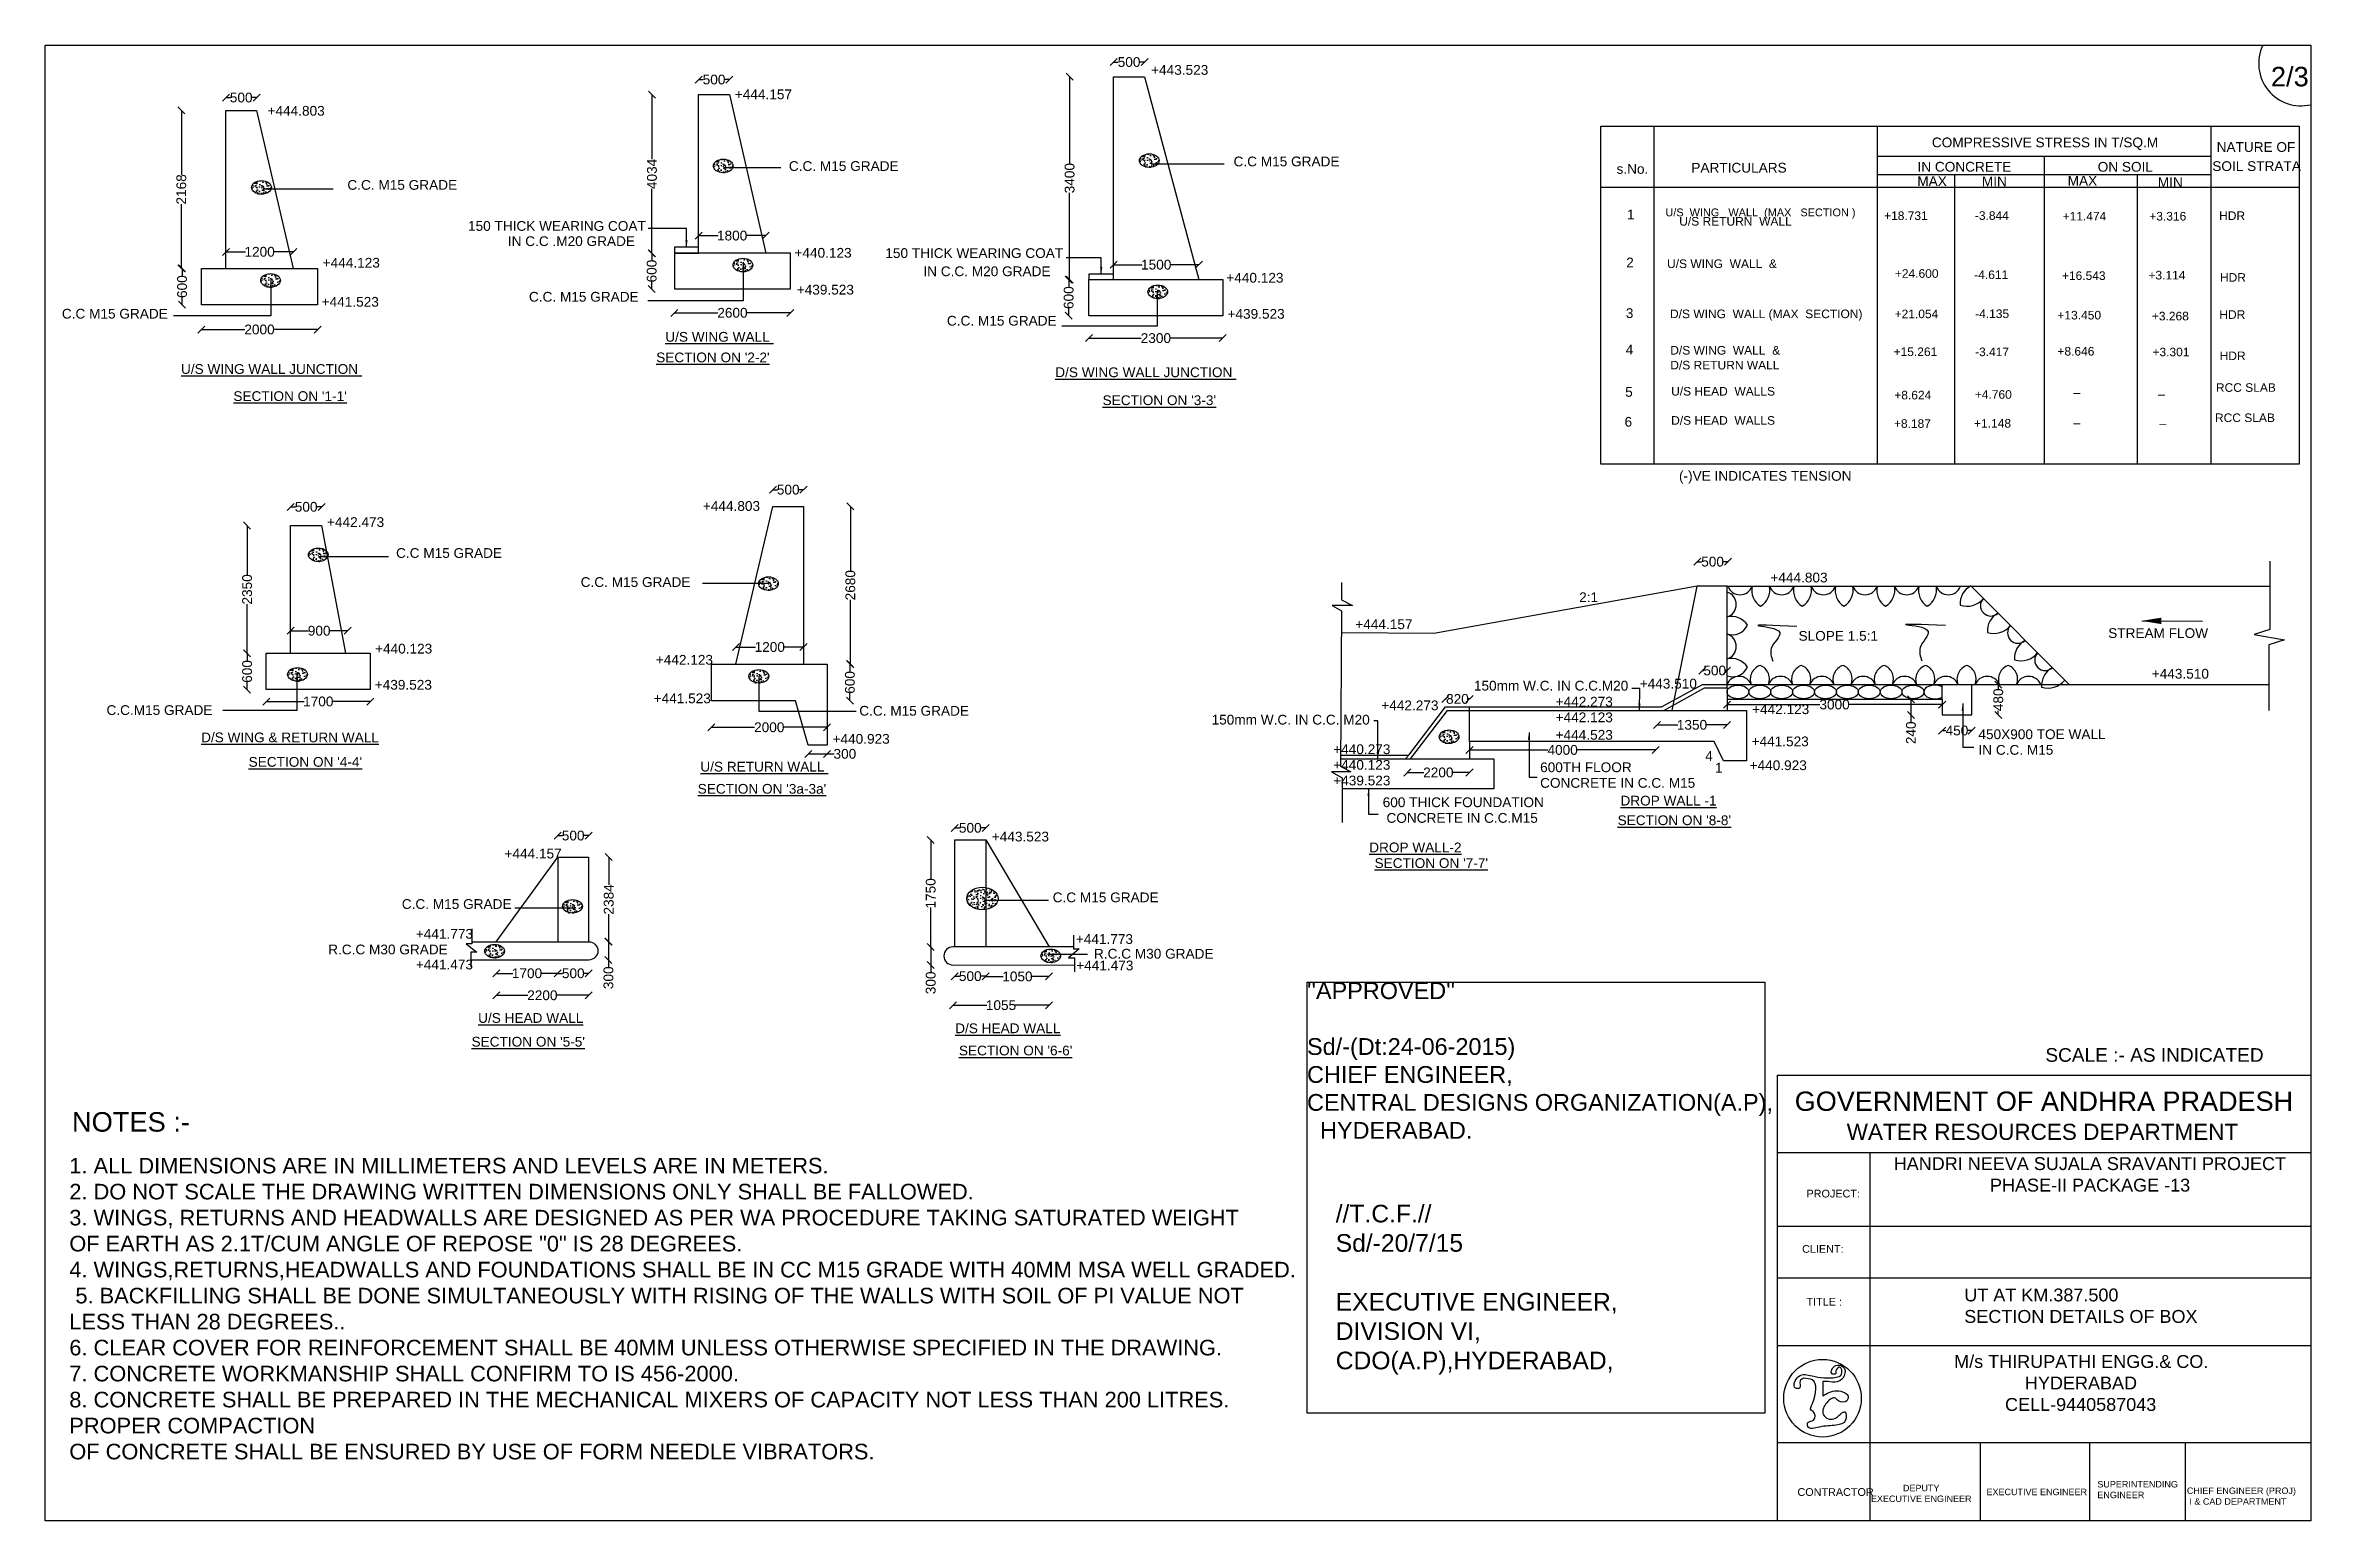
# Model space of a CAD drawing. Header units: millimetres. Extents: x 5732 to 11541, y 1165 to 4950.
import ezdxf

# ---------------------------------------------------------------- set-up
doc = ezdxf.new("R2010")
doc.units = ezdxf.units.MM
doc.header["$MEASUREMENT"] = 0
for name, color, linetype in [('DIMENSIONS', 7, 'Continuous'), ('DRAWING', 7, 'Continuous'), ('TEXT', 7, 'Continuous')]:
    doc.layers.add(name, color=color, linetype=linetype)
doc.styles.get("Standard").update_dxf_attribs({"font": 'arial.ttf', "height": 25})
doc.dimstyles.get("Standard").update_dxf_attribs({"dimtxt": 25, "dimasz": 18, "dimexe": 0.18, "dimexo": 0.0625, "dimgap": 0.09, "dimtad": 0, "dimdec": 0, "dimzin": 0, "dimdsep": 46, "dimtxsty": 'Standard', "dimblk": 'OBLIQUE', "dimcen": 0.09, "dimse1": 1, "dimse2": 1, "dimadec": 0, "dimazin": 0, "dimtfac": 1, "dimtdec": 0, "dimtofl": 0, "dimtmove": 0, "dimatfit": 3, "dimfxl": 1, "dimtolj": 1, "dimtzin": 0, "dimarcsym": 0})

msp = doc.modelspace()

# ---------------------------------------------------------------- texts
at = {"layer": 'DIMENSIONS'}
msp.add_text('2/3', height=50, dxfattribs=at).set_placement((11439, 4844.8))
at = {"layer": 'DIMENSIONS', "color": 0}
for s, height, p in [('(-)VE INDICATES TENSION ', 25, (9921.3, 3833.1)), ('NOTES :-', 50, (5800.6, 2163.4))]:
    msp.add_text(s, height=height, dxfattribs=at).set_placement(p)
at = {"layer": 'DIMENSIONS', "color": 0, "insert": (5793.9, 2096.2), "char_height": 40, "width": 3041.397, "attachment_point": 1}
msp.add_mtext('1. ALL DIMENSIONS ARE IN MILLIMETERS AND LEVELS ARE IN METERS. \\P2. DO NOT SCALE THE DRAWING WRITTEN DIMENSIONS ONLY SHALL BE FALLOWED. \\P3. WINGS, RETURNS AND HEADWALLS ARE DESIGNED AS PER WA PROCEDURE TAKING SATURATED WEIGHT OF EARTH AS 2.1T/CUM ANGLE OF REPOSE "0" IS 28 DEGREES. \\P4. WINGS,RETURNS,HEADWALLS AND FOUNDATIONS SHALL BE IN CC M15 GRADE WITH 40MM MSA WELL GRADED.\\P 5. BACKFILLING SHALL BE DONE SIMULTANEOUSLY WITH RISING OF THE WALLS WITH SOIL OF PI VALUE NOT LESS THAN 28 DEGREES.. \\P6. CLEAR COVER FOR REINFORCEMENT SHALL BE 40MM UNLESS OTHERWISE SPECIFIED IN THE DRAWING. \\P7. CONCRETE WORKMANSHIP SHALL CONFIRM TO IS 456-2000. \\P8. CONCRETE SHALL BE PREPARED IN THE MECHANICAL MIXERS OF CAPACITY NOT LESS THAN 200 LITRES. PROPER COMPACTION \\POF CONCRETE SHALL BE ENSURED BY USE OF FORM NEEDLE VIBRATORS. ', dxfattribs=at)
at = {"layer": 'DRAWING', "color": 0}
msp.add_text('+444.803', height=25, dxfattribs=at).set_placement((6302.1, 4769.6))
at = {"layer": 'TEXT', "color": 0}
for s, height, p in [('+443.523', 25, (8567.7, 4874.5)), ('+444.157', 25, (7500.3, 4811.8)), ('COMPRESSIVE STRESS IN T/SQ.M', 25, (10569.7, 4688.5)), ('C.C. M15 GRADE ', 25, (7638.9, 4627.9)), ('C.C M15 GRADE ', 25, (8779.1, 4639.7)), ('PARTICULARS', 25, (9952.9, 4623.6)), ('IN CONCRETE', 25, (10532.8, 4626.1)), ('ON SOIL', 25, (10994.9, 4625.9)), ('SOIL STRATA', 25, (11288.8, 4627.7)), ('NATURE OF', 25, (11299.9, 4676.7)), ('C.C. M15 GRADE ', 25, (6506.9, 4579.5)), ('s.No.', 25, (9761.1, 4620.5)), ('MAX', 25, (10532.4, 4589.1)), ('MIN', 25, (10698, 4588.4)), ('MAX', 25, (10917.9, 4590.1)), ('MIN', 25, (11149, 4586.4)), ('U/S  WING   WALL  (MAX   SECTION )', 20, (9886.5, 4511.5)), ('150 THICK WEARING COAT', 25, (6816.1, 4474.2)), ('1', 25, (9788.1, 4503.8)), ('U/S RETURN  WALL', 22, (9921.9, 4487.6)), ('+18.731', 22, (10447.2, 4502)), ('-3.844', 22, (10680, 4502.4)), ('+11.474', 22, (10904.9, 4500.8)), ('+3.316', 22, (11127.1, 4500.7)), ('HDR', 22, (11306.3, 4502)), ('IN C.C .M20 GRADE ', 25, (6918.3, 4435.2)), ('+440.123', 25, (7653.2, 4405.3)), ('150 THICK WEARING COAT', 25, (7886.2, 4404.6)), ('+444.123', 25, (6443.5, 4379.8)), ('IN C.C. M20 GRADE', 25, (7983.8, 4357.9)), ('+440.123', 25, (8760.5, 4341.3)), ('2', 25, (9785.9, 4380.5)), ('U/S WING  WALL  &', 22, (9890.7, 4378.8)), ('+24.600', 22, (10474.8, 4353.7)), ('-4.611', 22, (10678.3, 4350.5)), ('+16.543', 22, (10903.2, 4348.2)), ('+3.114', 22, (11125, 4349.5)), ('HDR', 22, (11308.4, 4343.7)), ('+441.523', 25, (6440.9, 4279.6)), ('C.C. M15 GRADE ', 25, (6972.4, 4292.5)), ('+439.523', 25, (7659.1, 4310.8)), ('C.C M15 GRADE ', 25, (5774.7, 4249.1)), ('C.C. M15 GRADE', 25, (8044.1, 4231.1)), ('+439.523', 25, (8763.6, 4248.7)), ('3', 25, (9785, 4250.6)), ('D/S WING  WALL (MAX  SECTION)', 22, (9898.3, 4250.2)), ('+21.054', 22, (10474.2, 4250.1)), ('-4.135', 22, (10680.7, 4250.5)), ('+13.450', 22, (10891.6, 4246.9)), ('+3.268', 22, (11133.8, 4244.5)), ('HDR', 22, (11306.8, 4248.4)), ('%%UU/S WING WALL ', 25, (7322, 4189.8)), ('%%UU/S WING WALL JUNCTION ', 25, (6080.3, 4107.3)), ("%%USECTION ON '2-2'", 25, (7298.7, 4137)), ('%%UD/S WING WALL JUNCTION ', 25, (8322, 4098.9)), ('4', 25, (9784.7, 4157)), ('D/S WING  WALL  &', 22, (9898.9, 4156.8)), ('D/S RETURN WALL', 22, (9898.9, 4118.7)), ('+15.261', 22, (10471.5, 4153)), ('-3.417', 22, (10680.4, 4152.7)), ('+8.646', 22, (10891.6, 4154.2)), ('+3.301', 22, (11135.3, 4152.4)), ('HDR', 22, (11307.6, 4142.6)), ('5', 25, (9783.3, 4048.6)), ('U/S HEAD  WALLS', 22, (9901.2, 4051.6)), ('RCC SLAB', 22, (11298, 4061.2)), ("%%USECTION ON '1-1'", 25, (6214.5, 4037.7)), ("%%USECTION ON '3-3'", 25, (8443.4, 4027.2)), ('+8.624', 22, (10473.3, 4041.8)), ('+4.760', 22, (10679.8, 4043.4)), ('_', 22, (10933.3, 4062.4)), ('_', 22, (11150.4, 4057.9)), ('6', 25, (9781.7, 3971.8)), ('D/S HEAD  WALLS', 22, (9901.2, 3976.8)), ('+8.187', 22, (10472.4, 3968.8)), ('+1.148', 22, (10677.9, 3969.4)), ('_', 22, (10933.3, 3984.4)), ('_', 22, (11153.4, 3982.9)), ('RCC SLAB', 22, (11295.6, 3983.7)), ('+444.803', 25, (7418.4, 3755.9)), ('+442.473', 25, (6454.6, 3714.5)), ('C.C M15 GRADE ', 25, (6631.7, 3635.2)), ('C.C. M15 GRADE', 25, (7105.1, 3560.7)), ('2:1', 25, (9665.3, 3521.8)), ('+444.803', 25, (10155.7, 3572.3)), ('+444.157', 25, (9091.3, 3452.4)), ('SLOPE 1.5:1', 25, (10227.8, 3422.7)), ('STREAM FLOW ', 25, (11021.8, 3429.8)), ('+440.123', 25, (6577.8, 3389.9)), ('+442.123', 25, (7297.7, 3361.3)), ('+439.523', 25, (6577, 3297.2)), ('150mm W.C. IN C.C.M20', 25, (9395.4, 3294.9)), ('+443.510', 25, (9820.6, 3300.1)), ('+443.510', 25, (11133.5, 3325.5)), ('C.C.M15 GRADE ', 25, (5889.2, 3232.3)), ('+441.523', 25, (7292.2, 3262.4)), ('C.C. M15 GRADE ', 25, (7819.4, 3230.5)), ('+442.273', 25, (9158, 3244.4)), ('+442.273', 25, (9605, 3253.8)), ('+442.123', 25, (10108.7, 3234.5)), ('150mm W.C. IN C.C. M20', 25, (8722.8, 3207.7)), ('+442.123', 25, (9605, 3213.7)), ('450X900 TOE WALL', 25, (10689.1, 3170.3)), ('%%UD/S WING & RETURN WALL', 25, (6131.8, 3162.2)), ('+440.923', 25, (7750.9, 3158.5)), ('+440.273', 25, (9034.7, 3131.9)), ('+444.523', 25, (9605, 3168.8)), ('4', 25, (9988.6, 3114.5)), ('+441.523', 25, (10107.4, 3152)), ('IN C.C. M15', 25, (10689.1, 3130.2)), ("%%USECTION ON '4-4'", 25, (6253.7, 3099.4)), ('%%UU/S RETURN WALL ', 25, (7411.9, 3087.2)), ('+440.123', 25, (9034.7, 3091.8)), ('600TH FLOOR ', 25, (9565.2, 3085.6)), ('1', 25, (10013.6, 3084.5)), ('+440.923', 25, (10102.4, 3090.8)), ("%%USECTION ON '3a-3a'", 25, (7405.1, 3030.3)), ('+439.523', 25, (9034.7, 3051.6)), ('600 THICK FOUNDATION', 25, (9161.5, 2995.8)), ('CONCRETE IN C.C. M15', 25, (9565.2, 3045.5)), ('%%UDROP WALL -1', 25, (9771.2, 3000)), (' CONCRETE IN C.C.M15', 25, (9161.5, 2955.6)), ("%%USECTION ON '8-8'", 25, (9763.9, 2949.7)), ('+443.523', 25, (8159.2, 2907.8)), ('%%UDROP WALL-2', 25, (9127, 2880)), ('+444.157', 25, (6909.7, 2864.2)), ("%%USECTION ON '7-7'", 25, (9140.7, 2839.8)), ('C.C. M15 GRADE', 25, (6646.4, 2734.8)), ('C.C M15 GRADE', 25, (8315.3, 2751.9)), ('+441.773', 25, (6682.4, 2658.3)), ('R.C.C M30 GRADE', 25, (6457.6, 2618.2)), ('+441.773', 25, (8374.7, 2645)), ('R.C.C M30 GRADE', 25, (8421.2, 2607.3)), ('+441.473', 25, (6682.4, 2579.6)), ('+441.473', 25, (8375.7, 2577.2)), ('%%UU/S HEAD WALL', 25, (6842.1, 2442.5)), ('%%UD/S HEAD WALL', 25, (8065.4, 2416)), ("%%USECTION ON '5-5'", 25, (6825.2, 2381.6)), ("%%USECTION ON '6-6'", 25, (8074.9, 2359)), ('SCALE :- AS INDICATED ', 35, (10860.7, 2342.6))]:
    msp.add_text(s, height=height, dxfattribs=at).set_placement(p)
at = {"layer": 'TEXT', "color": 0, "attachment_point": 1}
for s, insert, char_height, width in [("''APPROVED''\\P \\PSd/-(Dt:24-06-2015) \\PCHIEF ENGINEER, \\PCENTRAL DESIGNS ORGANIZATION(A.P), \\P  HYDERABAD.", (8967.5, 2546.6), 43, 1251.069), ('\\pi26.759;{\\H1.5x;GOVERNMENT OF ANDHRA PRADESH}  \\P\\pi160.05;{\\H1.25x;WATER RESOURCES DEPARTMENT }', (10191.3, 2266.3), 33.065, 1322.35), ('\\pi2.3118;HANDRI NEEVA SUJALA SRAVANTI PROJECT \\P\\pi249.21;PHASE-II PACKAGE -13', (10469.5, 2097.9), 33.065, 1006.161), ('//T.C.F.// \\PSd/-20/7/15 \\P\\PEXECUTIVE ENGINEER, \\PDIVISION VI, \\PCDO(A.P),HYDERABAD,', (9041.1, 1975.8), 45.208, 1170.349), ('PROJECT:', (10248.2, 2014.4), 19.84, 203.522), ('CLIENT:', (10237, 1872.5), 19.84, 203.522), ('UT AT KM.387.500\\PSECTION DETAILS OF BOX ', (10652.8, 1761), 33.065, 635.91), ('TITLE :', (10248.1, 1736.9), 19.84, 203.522), ('\\pi3.7215;M/s THIRUPATHI ENGG.& CO. \\P\\pi185.26;HYDERABAD   \\P\\pi134.21;CELL-9440587043', (10623.1, 1590.3), 33.065, 651.851), ('CONTRACTOR ', (10225.1, 1248.8), 19.839, 203.522), ('\\pi147.51;DEPUTY \\P\\pi65.453;EXECUTIVE ENGINEER ', (10348, 1257.5), 16.533, 386.744), ('EXECUTIVE ENGINEER', (10709.7, 1247.4), 16.533, 257.829), ('SUPERINTENDING \\PENGINEER ', (10994, 1267.2), 16.533, 205.322), ('CHIEF ENGINEER (PROJ)\\P I & CAD DEPARTMENT ', (11223.5, 1250.5), 16.533, 279.064)]:
    msp.add_mtext(s, dxfattribs=dict(at, insert=insert, char_height=char_height, width=width))

# ---------------------------------------------------------------- blocks, each defined once
blk = doc.blocks.new('_Oblique')
at = {"color": 0, "linetype": 'ByBlock', "lineweight": -2}
blk.add_line((-0.5, -0.5), (0.5, 0.5), dxfattribs=at)
blk = doc.blocks.new('*D4')
at = {"layer": 'Defpoints', "color": 0}
for p in [(6195.3, 4783.3), (6273.9, 4816), (6273.9, 4783.3)]:
    blk.add_point(p, dxfattribs=at)
at = {"layer": 'DIMENSIONS', "color": 0, "lineweight": -2}
for p, q in [((6195.3, 4816), (6206.9, 4816)), ((6273.9, 4816), (6262.3, 4816))]:
    blk.add_line(p, q, dxfattribs=at)
at = {"layer": 'DIMENSIONS', "color": 0, "lineweight": -2, "xscale": 18, "yscale": 18, "zscale": 18, "rotation": 180}
blk.add_blockref('_Oblique', (6195.3, 4816), dxfattribs=at)
at = {"layer": 'DIMENSIONS', "color": 0, "lineweight": -2, "xscale": 18, "yscale": 18, "zscale": 18}
blk.add_blockref('_Oblique', (6273.9, 4816), dxfattribs=at)
at = {"layer": 'DIMENSIONS', "color": 0, "insert": (6234.6, 4816), "char_height": 25, "attachment_point": 5}
blk.add_mtext('\\A1;500', dxfattribs=at)
blk = doc.blocks.new('*D5')
at = {"layer": 'Defpoints', "color": 0}
for p in [(6195.3, 4783.3), (6081.1, 4377.7), (6195.3, 4377.7)]:
    blk.add_point(p, dxfattribs=at)
at = {"layer": 'DIMENSIONS', "color": 0, "lineweight": -2}
for p, q in [((6081.1, 4783.3), (6081.1, 4618.1)), ((6081.1, 4377.7), (6081.1, 4542.8))]:
    blk.add_line(p, q, dxfattribs=at)
at = {"layer": 'DIMENSIONS', "color": 0, "lineweight": -2, "xscale": 18, "yscale": 18, "zscale": 18}
for p, rotation in [((6081.1, 4783.3), 90), ((6081.1, 4377.7), 270)]:
    blk.add_blockref('_Oblique', p, dxfattribs=dict(at, rotation=rotation))
at = {"layer": 'DIMENSIONS', "color": 0, "insert": (6081.1, 4580.5), "char_height": 25, "attachment_point": 5, "rotation": 90}
blk.add_mtext('\\A1;2168', dxfattribs=at)
blk = doc.blocks.new('*D6')
at = {"layer": 'Defpoints', "color": 0}
for p in [(6195.3, 4377.7), (6083.1, 4284.5), (6195.3, 4284.5)]:
    blk.add_point(p, dxfattribs=at)
at = {"layer": 'DIMENSIONS', "color": 0, "lineweight": -2}
for p, q in [((6083.1, 4377.7), (6083.1, 4358.8)), ((6083.1, 4284.5), (6083.1, 4303.4))]:
    blk.add_line(p, q, dxfattribs=at)
at = {"layer": 'DIMENSIONS', "color": 0, "lineweight": -2, "xscale": 18, "yscale": 18, "zscale": 18}
for p, rotation in [((6083.1, 4377.7), 90), ((6083.1, 4284.5), 270)]:
    blk.add_blockref('_Oblique', p, dxfattribs=dict(at, rotation=rotation))
at = {"layer": 'DIMENSIONS', "color": 0, "insert": (6083.1, 4331.1), "char_height": 25, "attachment_point": 5, "rotation": 90}
blk.add_mtext('\\A1;600', dxfattribs=at)
blk = doc.blocks.new('*D7')
at = {"layer": 'Defpoints', "color": 0}
for p in [(6368.2, 4420.3), (6195.3, 4377.7), (6368.2, 4377.7)]:
    blk.add_point(p, dxfattribs=at)
at = {"layer": 'DIMENSIONS', "color": 0, "lineweight": -2}
for p, q in [((6195.3, 4420.3), (6245.6, 4420.3)), ((6368.2, 4420.3), (6318, 4420.3))]:
    blk.add_line(p, q, dxfattribs=at)
at = {"layer": 'DIMENSIONS', "color": 0, "lineweight": -2, "xscale": 18, "yscale": 18, "zscale": 18, "rotation": 180}
blk.add_blockref('_Oblique', (6195.3, 4420.3), dxfattribs=at)
at = {"layer": 'DIMENSIONS', "color": 0, "lineweight": -2, "xscale": 18, "yscale": 18, "zscale": 18}
blk.add_blockref('_Oblique', (6368.2, 4420.3), dxfattribs=at)
at = {"layer": 'DIMENSIONS', "color": 0, "insert": (6281.8, 4420.3), "char_height": 25, "attachment_point": 5}
blk.add_mtext('\\A1;1200', dxfattribs=at)
blk = doc.blocks.new('*D8')
at = {"layer": 'Defpoints', "color": 0}
for p in [(6132.5, 4284.5), (6430.5, 4284.5), (6430.5, 4221)]:
    blk.add_point(p, dxfattribs=at)
at = {"layer": 'DIMENSIONS', "color": 0, "lineweight": -2}
for p, q in [((6132.5, 4221), (6243.9, 4221)), ((6430.5, 4221), (6319.1, 4221))]:
    blk.add_line(p, q, dxfattribs=at)
at = {"layer": 'DIMENSIONS', "color": 0, "lineweight": -2, "xscale": 18, "yscale": 18, "zscale": 18, "rotation": 180}
blk.add_blockref('_Oblique', (6132.5, 4221), dxfattribs=at)
at = {"layer": 'DIMENSIONS', "color": 0, "lineweight": -2, "xscale": 18, "yscale": 18, "zscale": 18}
blk.add_blockref('_Oblique', (6430.5, 4221), dxfattribs=at)
at = {"layer": 'DIMENSIONS', "color": 0, "insert": (6281.5, 4221), "char_height": 25, "attachment_point": 5}
blk.add_mtext('\\A1;2000', dxfattribs=at)
blk = doc.blocks.new('*D9')
at = {"layer": 'Defpoints', "color": 0}
for p in [(7407.4, 4823.7), (7486.5, 4862.2), (7486.5, 4823.7)]:
    blk.add_point(p, dxfattribs=at)
at = {"layer": 'DIMENSIONS', "color": 0, "lineweight": -2}
for p, q in [((7407.4, 4862.2), (7419.3, 4862.2)), ((7486.5, 4862.2), (7474.6, 4862.2))]:
    blk.add_line(p, q, dxfattribs=at)
at = {"layer": 'DIMENSIONS', "color": 0, "lineweight": -2, "xscale": 18, "yscale": 18, "zscale": 18, "rotation": 180}
blk.add_blockref('_Oblique', (7407.4, 4862.2), dxfattribs=at)
at = {"layer": 'DIMENSIONS', "color": 0, "lineweight": -2, "xscale": 18, "yscale": 18, "zscale": 18}
blk.add_blockref('_Oblique', (7486.5, 4862.2), dxfattribs=at)
at = {"layer": 'DIMENSIONS', "color": 0, "insert": (7447, 4862.2), "char_height": 25, "attachment_point": 5}
blk.add_mtext('\\A1;500', dxfattribs=at)
blk = doc.blocks.new('*D10')
at = {"layer": 'Defpoints', "color": 0}
for p in [(7407.4, 4416.7), (7579.4, 4461.9), (7579.4, 4416.7)]:
    blk.add_point(p, dxfattribs=at)
at = {"layer": 'DIMENSIONS', "color": 0, "lineweight": -2}
for p, q in [((7407.4, 4461.9), (7457.2, 4461.9)), ((7579.4, 4461.9), (7529.6, 4461.9))]:
    blk.add_line(p, q, dxfattribs=at)
at = {"layer": 'DIMENSIONS', "color": 0, "lineweight": -2, "xscale": 18, "yscale": 18, "zscale": 18, "rotation": 180}
blk.add_blockref('_Oblique', (7407.4, 4461.9), dxfattribs=at)
at = {"layer": 'DIMENSIONS', "color": 0, "lineweight": -2, "xscale": 18, "yscale": 18, "zscale": 18}
blk.add_blockref('_Oblique', (7579.4, 4461.9), dxfattribs=at)
at = {"layer": 'DIMENSIONS', "color": 0, "insert": (7493.4, 4461.9), "char_height": 25, "attachment_point": 5}
blk.add_mtext('\\A1;1800', dxfattribs=at)
blk = doc.blocks.new('*D11')
at = {"layer": 'Defpoints', "color": 0}
for p in [(7345.3, 4325.3), (7643, 4325.3), (7643, 4263.8)]:
    blk.add_point(p, dxfattribs=at)
at = {"layer": 'DIMENSIONS', "color": 0, "lineweight": -2}
for p, q in [((7345.3, 4263.8), (7456.6, 4263.8)), ((7643, 4263.8), (7531.8, 4263.8))]:
    blk.add_line(p, q, dxfattribs=at)
at = {"layer": 'DIMENSIONS', "color": 0, "lineweight": -2, "xscale": 18, "yscale": 18, "zscale": 18, "rotation": 180}
blk.add_blockref('_Oblique', (7345.3, 4263.8), dxfattribs=at)
at = {"layer": 'DIMENSIONS', "color": 0, "lineweight": -2, "xscale": 18, "yscale": 18, "zscale": 18}
blk.add_blockref('_Oblique', (7643, 4263.8), dxfattribs=at)
at = {"layer": 'DIMENSIONS', "color": 0, "insert": (7494.2, 4263.8), "char_height": 25, "attachment_point": 5}
blk.add_mtext('\\A1;2600', dxfattribs=at)
blk = doc.blocks.new('*D12')
at = {"layer": 'Defpoints', "color": 0}
for p in [(7345.3, 4416.7), (7287.2, 4325.3), (7345.3, 4325.3)]:
    blk.add_point(p, dxfattribs=at)
at = {"layer": 'DIMENSIONS', "color": 0, "lineweight": -2}
for p, q in [((7287.2, 4416.7), (7287.2, 4398.7)), ((7287.2, 4325.3), (7287.2, 4343.3))]:
    blk.add_line(p, q, dxfattribs=at)
at = {"layer": 'DIMENSIONS', "color": 0, "lineweight": -2, "xscale": 18, "yscale": 18, "zscale": 18}
for p, rotation in [((7287.2, 4416.7), 90), ((7287.2, 4325.3), 270)]:
    blk.add_blockref('_Oblique', p, dxfattribs=dict(at, rotation=rotation))
at = {"layer": 'DIMENSIONS', "color": 0, "insert": (7287.2, 4371), "char_height": 25, "attachment_point": 5, "rotation": 90}
blk.add_mtext('\\A1;600', dxfattribs=at)
blk = doc.blocks.new('*D13')
at = {"layer": 'Defpoints', "color": 0}
for p in [(7287.9, 4823.7), (7407.4, 4823.7), (7407.4, 4416.7)]:
    blk.add_point(p, dxfattribs=at)
at = {"layer": 'DIMENSIONS', "color": 0, "lineweight": -2}
for p, q in [((7287.9, 4823.7), (7287.9, 4658.1)), ((7287.9, 4416.7), (7287.9, 4582.3))]:
    blk.add_line(p, q, dxfattribs=at)
at = {"layer": 'DIMENSIONS', "color": 0, "lineweight": -2, "xscale": 18, "yscale": 18, "zscale": 18}
for p, rotation in [((7287.9, 4823.7), 90), ((7287.9, 4416.7), 270)]:
    blk.add_blockref('_Oblique', p, dxfattribs=dict(at, rotation=rotation))
at = {"layer": 'DIMENSIONS', "color": 0, "insert": (7287.9, 4620.2), "char_height": 25, "attachment_point": 5, "rotation": 90}
blk.add_mtext('\\A1;4034', dxfattribs=at)
blk = doc.blocks.new('*D14')
at = {"layer": 'Defpoints', "color": 0}
for p in [(8551, 4907.1), (8471.4, 4869.4), (8551, 4869.4)]:
    blk.add_point(p, dxfattribs=at)
at = {"layer": 'DIMENSIONS', "color": 0, "lineweight": -2}
for p, q in [((8471.4, 4907.1), (8483.5, 4907.1)), ((8551, 4907.1), (8538.9, 4907.1))]:
    blk.add_line(p, q, dxfattribs=at)
at = {"layer": 'DIMENSIONS', "color": 0, "lineweight": -2, "xscale": 18, "yscale": 18, "zscale": 18, "rotation": 180}
blk.add_blockref('_Oblique', (8471.4, 4907.1), dxfattribs=at)
at = {"layer": 'DIMENSIONS', "color": 0, "lineweight": -2, "xscale": 18, "yscale": 18, "zscale": 18}
blk.add_blockref('_Oblique', (8551, 4907.1), dxfattribs=at)
at = {"layer": 'DIMENSIONS', "color": 0, "insert": (8511.2, 4907.1), "char_height": 25, "attachment_point": 5}
blk.add_mtext('\\A1;500', dxfattribs=at)
blk = doc.blocks.new('*D15')
at = {"layer": 'Defpoints', "color": 0}
for p in [(8471.4, 4869.4), (8358.8, 4349.2), (8471.4, 4349.2)]:
    blk.add_point(p, dxfattribs=at)
at = {"layer": 'DIMENSIONS', "color": 0, "lineweight": -2}
for p, q in [((8358.8, 4869.4), (8358.8, 4646.7)), ((8358.8, 4349.2), (8358.8, 4572))]:
    blk.add_line(p, q, dxfattribs=at)
at = {"layer": 'DIMENSIONS', "color": 0, "lineweight": -2, "xscale": 18, "yscale": 18, "zscale": 18}
for p, rotation in [((8358.8, 4869.4), 90), ((8358.8, 4349.2), 270)]:
    blk.add_blockref('_Oblique', p, dxfattribs=dict(at, rotation=rotation))
at = {"layer": 'DIMENSIONS', "color": 0, "insert": (8358.8, 4609.3), "char_height": 25, "attachment_point": 5, "rotation": 90}
blk.add_mtext('\\A1;3400', dxfattribs=at)
blk = doc.blocks.new('*D16')
at = {"layer": 'Defpoints', "color": 0}
for p in [(8471.4, 4349.2), (8356.4, 4256.3), (8471.4, 4256.3)]:
    blk.add_point(p, dxfattribs=at)
at = {"layer": 'DIMENSIONS', "color": 0, "lineweight": -2}
for p, q in [((8356.4, 4349.2), (8356.4, 4330.5)), ((8356.4, 4256.3), (8356.4, 4275.1))]:
    blk.add_line(p, q, dxfattribs=at)
at = {"layer": 'DIMENSIONS', "color": 0, "lineweight": -2, "xscale": 18, "yscale": 18, "zscale": 18}
for p, rotation in [((8356.4, 4349.2), 90), ((8356.4, 4256.3), 270)]:
    blk.add_blockref('_Oblique', p, dxfattribs=dict(at, rotation=rotation))
at = {"layer": 'DIMENSIONS', "color": 0, "insert": (8356.4, 4302.8), "char_height": 25, "attachment_point": 5, "rotation": 90}
blk.add_mtext('\\A1;600', dxfattribs=at)
blk = doc.blocks.new('*D17')
at = {"layer": 'Defpoints', "color": 0}
for p in [(8408.2, 4256.3), (8751.5, 4256.3), (8751.5, 4198.9)]:
    blk.add_point(p, dxfattribs=at)
at = {"layer": 'DIMENSIONS', "color": 0, "lineweight": -2}
for p, q in [((8408.2, 4198.9), (8542.3, 4198.9)), ((8751.5, 4198.9), (8617.4, 4198.9))]:
    blk.add_line(p, q, dxfattribs=at)
at = {"layer": 'DIMENSIONS', "color": 0, "lineweight": -2, "xscale": 18, "yscale": 18, "zscale": 18, "rotation": 180}
blk.add_blockref('_Oblique', (8408.2, 4198.9), dxfattribs=at)
at = {"layer": 'DIMENSIONS', "color": 0, "lineweight": -2, "xscale": 18, "yscale": 18, "zscale": 18}
blk.add_blockref('_Oblique', (8751.5, 4198.9), dxfattribs=at)
at = {"layer": 'DIMENSIONS', "color": 0, "insert": (8579.9, 4198.9), "char_height": 25, "attachment_point": 5}
blk.add_mtext('\\A1;2300', dxfattribs=at)
blk = doc.blocks.new('*D18')
at = {"layer": 'Defpoints', "color": 0}
for p in [(8690.1, 4387.3), (8471.4, 4349.2), (8690.1, 4349.2)]:
    blk.add_point(p, dxfattribs=at)
at = {"layer": 'DIMENSIONS', "color": 0, "lineweight": -2}
for p, q in [((8471.4, 4387.3), (8544.6, 4387.3)), ((8690.1, 4387.3), (8617, 4387.3))]:
    blk.add_line(p, q, dxfattribs=at)
at = {"layer": 'DIMENSIONS', "color": 0, "lineweight": -2, "xscale": 18, "yscale": 18, "zscale": 18, "rotation": 180}
blk.add_blockref('_Oblique', (8471.4, 4387.3), dxfattribs=at)
at = {"layer": 'DIMENSIONS', "color": 0, "lineweight": -2, "xscale": 18, "yscale": 18, "zscale": 18}
blk.add_blockref('_Oblique', (8690.1, 4387.3), dxfattribs=at)
at = {"layer": 'DIMENSIONS', "color": 0, "insert": (8580.8, 4387.3), "char_height": 25, "attachment_point": 5}
blk.add_mtext('\\A1;1500', dxfattribs=at)
blk = doc.blocks.new('*D19')
at = {"layer": 'Defpoints', "color": 0}
for p in [(10046.9, 3625.4), (9968, 3562.6), (10046.9, 3562.6)]:
    blk.add_point(p, dxfattribs=at)
at = {"layer": 'DIMENSIONS', "color": 0, "lineweight": -2}
for p, q in [((9968, 3625.4), (9979.8, 3625.4)), ((10046.9, 3625.4), (10035.1, 3625.4))]:
    blk.add_line(p, q, dxfattribs=at)
at = {"layer": 'DIMENSIONS', "color": 0, "lineweight": -2, "xscale": 18, "yscale": 18, "zscale": 18, "rotation": 180}
blk.add_blockref('_Oblique', (9968, 3625.4), dxfattribs=at)
at = {"layer": 'DIMENSIONS', "color": 0, "lineweight": -2, "xscale": 18, "yscale": 18, "zscale": 18}
blk.add_blockref('_Oblique', (10046.9, 3625.4), dxfattribs=at)
at = {"layer": 'DIMENSIONS', "color": 0, "insert": (10007.4, 3625.4), "char_height": 25, "attachment_point": 5}
blk.add_mtext('\\A1;500', dxfattribs=at)
blk = doc.blocks.new('*D20')
at = {"layer": 'Defpoints', "color": 0}
for p in [(10044.4, 3346.2), (9981.4, 3310.1), (10044.4, 3310.1)]:
    blk.add_point(p, dxfattribs=at)
at = {"layer": 'DIMENSIONS', "color": 0, "lineweight": -2}
for p, q in [((9981.4, 3346.2), (9985.2, 3346.2)), ((10044.4, 3346.2), (10040.5, 3346.2))]:
    blk.add_line(p, q, dxfattribs=at)
at = {"layer": 'DIMENSIONS', "color": 0, "lineweight": -2, "xscale": 18, "yscale": 18, "zscale": 18, "rotation": 180}
blk.add_blockref('_Oblique', (9981.4, 3346.2), dxfattribs=at)
at = {"layer": 'DIMENSIONS', "color": 0, "lineweight": -2, "xscale": 18, "yscale": 18, "zscale": 18}
blk.add_blockref('_Oblique', (10044.4, 3346.2), dxfattribs=at)
at = {"layer": 'DIMENSIONS', "color": 0, "insert": (10012.9, 3346.2), "char_height": 25, "attachment_point": 5}
blk.add_mtext('\\A1;500', dxfattribs=at)
blk = doc.blocks.new('*D21')
at = {"layer": 'Defpoints', "color": 0}
for p in [(9864.8, 3243.7), (10044.4, 3243.7), (10044.4, 3206.8)]:
    blk.add_point(p, dxfattribs=at)
at = {"layer": 'DIMENSIONS', "color": 0, "lineweight": -2}
for p, q in [((9864.8, 3206.8), (9918.4, 3206.8)), ((10044.4, 3206.8), (9990.8, 3206.8))]:
    blk.add_line(p, q, dxfattribs=at)
at = {"layer": 'DIMENSIONS', "color": 0, "lineweight": -2, "xscale": 18, "yscale": 18, "zscale": 18, "rotation": 180}
blk.add_blockref('_Oblique', (9864.8, 3206.8), dxfattribs=at)
at = {"layer": 'DIMENSIONS', "color": 0, "lineweight": -2, "xscale": 18, "yscale": 18, "zscale": 18}
blk.add_blockref('_Oblique', (10044.4, 3206.8), dxfattribs=at)
at = {"layer": 'DIMENSIONS', "color": 0, "insert": (9954.6, 3206.8), "char_height": 25, "attachment_point": 5}
blk.add_mtext('\\A1;1350', dxfattribs=at)
blk = doc.blocks.new('*D22')
at = {"layer": 'Defpoints', "color": 0}
for p in [(9384.1, 3141.8), (9861.7, 3142.5), (9861.7, 3141.8)]:
    blk.add_point(p, dxfattribs=at)
at = {"layer": 'DIMENSIONS', "color": 0, "lineweight": -2}
for p, q in [((9384.1, 3142.5), (9585, 3142.5)), ((9861.7, 3142.5), (9660.7, 3142.5))]:
    blk.add_line(p, q, dxfattribs=at)
at = {"layer": 'DIMENSIONS', "color": 0, "lineweight": -2, "xscale": 18, "yscale": 18, "zscale": 18, "rotation": 180}
blk.add_blockref('_Oblique', (9384.1, 3142.5), dxfattribs=at)
at = {"layer": 'DIMENSIONS', "color": 0, "lineweight": -2, "xscale": 18, "yscale": 18, "zscale": 18}
blk.add_blockref('_Oblique', (9861.7, 3142.5), dxfattribs=at)
at = {"layer": 'DIMENSIONS', "color": 0, "insert": (9622.9, 3142.5), "char_height": 25, "attachment_point": 5}
blk.add_mtext('\\A1;4000', dxfattribs=at)
blk = doc.blocks.new('*D23')
at = {"layer": 'Defpoints', "color": 0}
for p in [(9224.4, 3124.4), (9384.1, 3119.5), (9384.1, 3084.7)]:
    blk.add_point(p, dxfattribs=at)
at = {"layer": 'DIMENSIONS', "color": 0, "lineweight": -2}
for p, q in [((9224.4, 3084.7), (9266.7, 3084.7)), ((9384.1, 3084.7), (9341.8, 3084.7))]:
    blk.add_line(p, q, dxfattribs=at)
at = {"layer": 'DIMENSIONS', "color": 0, "lineweight": -2, "xscale": 18, "yscale": 18, "zscale": 18, "rotation": 180}
blk.add_blockref('_Oblique', (9224.4, 3084.7), dxfattribs=at)
at = {"layer": 'DIMENSIONS', "color": 0, "lineweight": -2, "xscale": 18, "yscale": 18, "zscale": 18}
blk.add_blockref('_Oblique', (9384.1, 3084.7), dxfattribs=at)
at = {"layer": 'DIMENSIONS', "color": 0, "insert": (9304.2, 3084.7), "char_height": 25, "attachment_point": 5}
blk.add_mtext('\\A1;2200', dxfattribs=at)
blk = doc.blocks.new('*D24')
at = {"layer": 'Defpoints', "color": 0}
for p in [(9384.1, 3273.3), (9322.3, 3252.9), (9384.1, 3252.9)]:
    blk.add_point(p, dxfattribs=at)
at = {"layer": 'DIMENSIONS', "color": 0, "lineweight": -2}
for p, q in [((9322.3, 3273.3), (9325.5, 3273.3)), ((9384.1, 3273.3), (9380.8, 3273.3))]:
    blk.add_line(p, q, dxfattribs=at)
at = {"layer": 'DIMENSIONS', "color": 0, "lineweight": -2, "xscale": 18, "yscale": 18, "zscale": 18, "rotation": 180}
blk.add_blockref('_Oblique', (9322.3, 3273.3), dxfattribs=at)
at = {"layer": 'DIMENSIONS', "color": 0, "lineweight": -2, "xscale": 18, "yscale": 18, "zscale": 18}
blk.add_blockref('_Oblique', (9384.1, 3273.3), dxfattribs=at)
at = {"layer": 'DIMENSIONS', "color": 0, "insert": (9353.2, 3273.3), "char_height": 25, "attachment_point": 5}
blk.add_mtext('\\A1;820', dxfattribs=at)
blk = doc.blocks.new('*D25')
at = {"layer": 'Defpoints', "color": 0}
for p in [(10044.4, 3258.9), (10596.1, 3258.9), (10596.1, 3258.9)]:
    blk.add_point(p, dxfattribs=at)
at = {"layer": 'DIMENSIONS', "color": 0, "lineweight": -2}
for p, q in [((10044.4, 3258.9), (10282.8, 3258.9)), ((10596.1, 3258.9), (10357.6, 3258.9))]:
    blk.add_line(p, q, dxfattribs=at)
at = {"layer": 'DIMENSIONS', "color": 0, "lineweight": -2, "xscale": 18, "yscale": 18, "zscale": 18, "rotation": 180}
blk.add_blockref('_Oblique', (10044.4, 3258.9), dxfattribs=at)
at = {"layer": 'DIMENSIONS', "color": 0, "lineweight": -2, "xscale": 18, "yscale": 18, "zscale": 18}
blk.add_blockref('_Oblique', (10596.1, 3258.9), dxfattribs=at)
at = {"layer": 'DIMENSIONS', "color": 0, "insert": (10320.2, 3258.9), "char_height": 25, "attachment_point": 5}
blk.add_mtext('\\A1;3000', dxfattribs=at)
blk = doc.blocks.new('*D26')
at = {"layer": 'Defpoints', "color": 0}
for p in [(10596.1, 3272.6), (10516.1, 3232.3), (10596.1, 3232.3)]:
    blk.add_point(p, dxfattribs=at)
at = {"layer": 'DIMENSIONS', "color": 0, "lineweight": -2}
for p, q in [((10516.1, 3272.6), (10516.1, 3232.3)), ((10516.1, 3232.3), (10516.1, 3214.3))]:
    blk.add_line(p, q, dxfattribs=at)
at = {"layer": 'DIMENSIONS', "color": 0, "lineweight": -2, "xscale": 18, "yscale": 18, "zscale": 18}
for p, rotation in [((10516.1, 3272.6), 90), ((10516.1, 3232.3), 270)]:
    blk.add_blockref('_Oblique', p, dxfattribs=dict(at, rotation=rotation))
at = {"layer": 'DIMENSIONS', "color": 0, "insert": (10516.1, 3186.5), "char_height": 25, "attachment_point": 5, "rotation": 90}
blk.add_mtext('\\A1;240', dxfattribs=at)
blk = doc.blocks.new('*D27')
at = {"layer": 'Defpoints', "color": 0}
for p in [(10596.1, 3232.3), (10672.1, 3232.3), (10672.1, 3192.3)]:
    blk.add_point(p, dxfattribs=at)
at = {"layer": 'DIMENSIONS', "color": 0, "lineweight": -2}
for p, q in [((10596.1, 3192.3), (10605.9, 3192.3)), ((10672.1, 3192.3), (10662.2, 3192.3))]:
    blk.add_line(p, q, dxfattribs=at)
at = {"layer": 'DIMENSIONS', "color": 0, "lineweight": -2, "xscale": 18, "yscale": 18, "zscale": 18, "rotation": 180}
blk.add_blockref('_Oblique', (10596.1, 3192.3), dxfattribs=at)
at = {"layer": 'DIMENSIONS', "color": 0, "lineweight": -2, "xscale": 18, "yscale": 18, "zscale": 18}
blk.add_blockref('_Oblique', (10672.1, 3192.3), dxfattribs=at)
at = {"layer": 'DIMENSIONS', "color": 0, "insert": (10634.1, 3192.3), "char_height": 25, "attachment_point": 5}
blk.add_mtext('\\A1;450', dxfattribs=at)
blk = doc.blocks.new('*D28')
at = {"layer": 'Defpoints', "color": 0}
for p in [(10680.7, 3310.1), (10672.1, 3232.3), (10740.1, 3232.3)]:
    blk.add_point(p, dxfattribs=at)
at = {"layer": 'DIMENSIONS', "color": 0, "lineweight": -2}
for p, q in [((10740.1, 3310.1), (10740.1, 3299.4)), ((10740.1, 3232.3), (10740.1, 3243.1))]:
    blk.add_line(p, q, dxfattribs=at)
at = {"layer": 'DIMENSIONS', "color": 0, "lineweight": -2, "xscale": 18, "yscale": 18, "zscale": 18}
for p, rotation in [((10740.1, 3310.1), 90), ((10740.1, 3232.3), 270)]:
    blk.add_blockref('_Oblique', p, dxfattribs=dict(at, rotation=rotation))
at = {"layer": 'DIMENSIONS', "color": 0, "insert": (10740.1, 3271.2), "char_height": 25, "attachment_point": 5, "rotation": 90}
blk.add_mtext('\\A1;480', dxfattribs=at)
blk = doc.blocks.new('*D29')
at = {"layer": 'Defpoints', "color": 0}
for p in [(8064.2, 2911.9), (8143.8, 2942.6), (8143.8, 2911.9)]:
    blk.add_point(p, dxfattribs=at)
at = {"layer": 'DIMENSIONS', "color": 0, "lineweight": -2}
for p, q in [((8064.2, 2942.6), (8076.3, 2942.6)), ((8143.8, 2942.6), (8131.7, 2942.6))]:
    blk.add_line(p, q, dxfattribs=at)
at = {"layer": 'DIMENSIONS', "color": 0, "lineweight": -2, "xscale": 18, "yscale": 18, "zscale": 18, "rotation": 180}
blk.add_blockref('_Oblique', (8064.2, 2942.6), dxfattribs=at)
at = {"layer": 'DIMENSIONS', "color": 0, "lineweight": -2, "xscale": 18, "yscale": 18, "zscale": 18}
blk.add_blockref('_Oblique', (8143.8, 2942.6), dxfattribs=at)
at = {"layer": 'DIMENSIONS', "color": 0, "insert": (8104, 2942.6), "char_height": 25, "attachment_point": 5}
blk.add_mtext('\\A1;500', dxfattribs=at)
blk = doc.blocks.new('*D30')
at = {"layer": 'Defpoints', "color": 0}
for p in [(8064.2, 2911.9), (8002.6, 2637.4), (8064.2, 2637.4)]:
    blk.add_point(p, dxfattribs=at)
at = {"layer": 'DIMENSIONS', "color": 0, "lineweight": -2}
for p, q in [((8002.6, 2911.9), (8002.6, 2810.8)), ((8002.6, 2637.4), (8002.6, 2738.4))]:
    blk.add_line(p, q, dxfattribs=at)
at = {"layer": 'DIMENSIONS', "color": 0, "lineweight": -2, "xscale": 18, "yscale": 18, "zscale": 18}
for p, rotation in [((8002.6, 2911.9), 90), ((8002.6, 2637.4), 270)]:
    blk.add_blockref('_Oblique', p, dxfattribs=dict(at, rotation=rotation))
at = {"layer": 'DIMENSIONS', "color": 0, "insert": (8002.6, 2774.6), "char_height": 25, "attachment_point": 5, "rotation": 90}
blk.add_mtext('\\A1;1750', dxfattribs=at)
blk = doc.blocks.new('*D31')
at = {"layer": 'Defpoints', "color": 0}
for p in [(8064.2, 2637.4), (8002.7, 2590.8), (8064.3, 2590.8)]:
    blk.add_point(p, dxfattribs=at)
at = {"layer": 'DIMENSIONS', "color": 0, "lineweight": -2}
for p, q in [((8002.7, 2637.4), (8002.7, 2590.8)), ((8002.7, 2590.8), (8002.7, 2572.8))]:
    blk.add_line(p, q, dxfattribs=at)
at = {"layer": 'DIMENSIONS', "color": 0, "lineweight": -2, "xscale": 18, "yscale": 18, "zscale": 18}
for p, rotation in [((8002.7, 2637.4), 90), ((8002.7, 2590.8), 270)]:
    blk.add_blockref('_Oblique', p, dxfattribs=dict(at, rotation=rotation))
at = {"layer": 'DIMENSIONS', "color": 0, "insert": (8002.7, 2545.1), "char_height": 25, "attachment_point": 5, "rotation": 90}
blk.add_mtext('\\A1;300', dxfattribs=at)
blk = doc.blocks.new('*D32')
at = {"layer": 'Defpoints', "color": 0}
for p in [(8064.2, 2637.4), (8143.8, 2637.4), (8143.8, 2562.1)]:
    blk.add_point(p, dxfattribs=at)
at = {"layer": 'DIMENSIONS', "color": 0, "lineweight": -2}
for p, q in [((8064.2, 2562.1), (8076.3, 2562.1)), ((8143.8, 2562.1), (8131.7, 2562.1))]:
    blk.add_line(p, q, dxfattribs=at)
at = {"layer": 'DIMENSIONS', "color": 0, "lineweight": -2, "xscale": 18, "yscale": 18, "zscale": 18, "rotation": 180}
blk.add_blockref('_Oblique', (8064.2, 2562.1), dxfattribs=at)
at = {"layer": 'DIMENSIONS', "color": 0, "lineweight": -2, "xscale": 18, "yscale": 18, "zscale": 18}
blk.add_blockref('_Oblique', (8143.8, 2562.1), dxfattribs=at)
at = {"layer": 'DIMENSIONS', "color": 0, "insert": (8104, 2562.1), "char_height": 25, "attachment_point": 5}
blk.add_mtext('\\A1;500', dxfattribs=at)
blk = doc.blocks.new('*D33')
at = {"layer": 'Defpoints', "color": 0}
for p in [(8143.8, 2637.4), (8306.1, 2637.4), (8306.1, 2561.4)]:
    blk.add_point(p, dxfattribs=at)
at = {"layer": 'DIMENSIONS', "color": 0, "lineweight": -2}
for p, q in [((8143.8, 2561.4), (8188.7, 2561.4)), ((8306.1, 2561.4), (8261.1, 2561.4))]:
    blk.add_line(p, q, dxfattribs=at)
at = {"layer": 'DIMENSIONS', "color": 0, "lineweight": -2, "xscale": 18, "yscale": 18, "zscale": 18, "rotation": 180}
blk.add_blockref('_Oblique', (8143.8, 2561.4), dxfattribs=at)
at = {"layer": 'DIMENSIONS', "color": 0, "lineweight": -2, "xscale": 18, "yscale": 18, "zscale": 18}
blk.add_blockref('_Oblique', (8306.1, 2561.4), dxfattribs=at)
at = {"layer": 'DIMENSIONS', "color": 0, "insert": (8224.9, 2561.4), "char_height": 25, "attachment_point": 5}
blk.add_mtext('\\A1;1050', dxfattribs=at)
blk = doc.blocks.new('*D34')
at = {"layer": 'Defpoints', "color": 0}
for p in [(8059.5, 2637.4), (8306.1, 2637.4), (8306.1, 2487.7)]:
    blk.add_point(p, dxfattribs=at)
at = {"layer": 'DIMENSIONS', "color": 0, "lineweight": -2}
for p, q in [((8059.5, 2487.7), (8146.5, 2487.7)), ((8306.1, 2487.7), (8219.1, 2487.7))]:
    blk.add_line(p, q, dxfattribs=at)
at = {"layer": 'DIMENSIONS', "color": 0, "lineweight": -2, "xscale": 18, "yscale": 18, "zscale": 18, "rotation": 180}
blk.add_blockref('_Oblique', (8059.5, 2487.7), dxfattribs=at)
at = {"layer": 'DIMENSIONS', "color": 0, "lineweight": -2, "xscale": 18, "yscale": 18, "zscale": 18}
blk.add_blockref('_Oblique', (8306.1, 2487.7), dxfattribs=at)
at = {"layer": 'DIMENSIONS', "color": 0, "insert": (8182.8, 2487.7), "char_height": 25, "attachment_point": 5}
blk.add_mtext('\\A1;1055', dxfattribs=at)
blk = doc.blocks.new('*D35')
at = {"layer": 'Defpoints', "color": 0}
for p in [(7125.2, 2650.6), (7125.2, 2603.7), (7176.3, 2603.7)]:
    blk.add_point(p, dxfattribs=at)
at = {"layer": 'DIMENSIONS', "color": 0, "lineweight": -2}
for p, q in [((7176.3, 2650.6), (7176.3, 2603.7)), ((7176.3, 2603.7), (7176.3, 2585.7))]:
    blk.add_line(p, q, dxfattribs=at)
at = {"layer": 'DIMENSIONS', "color": 0, "lineweight": -2, "xscale": 18, "yscale": 18, "zscale": 18}
for p, rotation in [((7176.3, 2650.6), 90), ((7176.3, 2603.7), 270)]:
    blk.add_blockref('_Oblique', p, dxfattribs=dict(at, rotation=rotation))
at = {"layer": 'DIMENSIONS', "color": 0, "insert": (7176.3, 2558.1), "char_height": 25, "attachment_point": 5, "rotation": 90}
blk.add_mtext('\\A1;300', dxfattribs=at)
blk = doc.blocks.new('*D36')
at = {"layer": 'Defpoints', "color": 0}
for p in [(7125.2, 2867.8), (7177.1, 2867.8), (7125.2, 2650.6)]:
    blk.add_point(p, dxfattribs=at)
at = {"layer": 'DIMENSIONS', "color": 0, "lineweight": -2}
for p, q in [((7177.1, 2867.8), (7177.1, 2796.8)), ((7177.1, 2650.6), (7177.1, 2721.6))]:
    blk.add_line(p, q, dxfattribs=at)
at = {"layer": 'DIMENSIONS', "color": 0, "lineweight": -2, "xscale": 18, "yscale": 18, "zscale": 18}
for p, rotation in [((7177.1, 2867.8), 90), ((7177.1, 2650.6), 270)]:
    blk.add_blockref('_Oblique', p, dxfattribs=dict(at, rotation=rotation))
at = {"layer": 'DIMENSIONS', "color": 0, "insert": (7177.1, 2759.2), "char_height": 25, "attachment_point": 5, "rotation": 90}
blk.add_mtext('\\A1;2384', dxfattribs=at)
blk = doc.blocks.new('*D37')
at = {"layer": 'Defpoints', "color": 0}
for p in [(6888.5, 2650.6), (7046.4, 2650.6), (7046.4, 2569.5)]:
    blk.add_point(p, dxfattribs=at)
at = {"layer": 'DIMENSIONS', "color": 0, "lineweight": -2}
for p, q in [((6888.5, 2569.5), (6931.2, 2569.5)), ((7046.4, 2569.5), (7003.6, 2569.5))]:
    blk.add_line(p, q, dxfattribs=at)
at = {"layer": 'DIMENSIONS', "color": 0, "lineweight": -2, "xscale": 18, "yscale": 18, "zscale": 18, "rotation": 180}
blk.add_blockref('_Oblique', (6888.5, 2569.5), dxfattribs=at)
at = {"layer": 'DIMENSIONS', "color": 0, "lineweight": -2, "xscale": 18, "yscale": 18, "zscale": 18}
blk.add_blockref('_Oblique', (7046.4, 2569.5), dxfattribs=at)
at = {"layer": 'DIMENSIONS', "color": 0, "insert": (6967.4, 2569.5), "char_height": 25, "attachment_point": 5}
blk.add_mtext('\\A1;1700', dxfattribs=at)
blk = doc.blocks.new('*D38')
at = {"layer": 'Defpoints', "color": 0}
for p in [(7046.4, 2650.6), (7125.7, 2650.6), (7125.7, 2569.5)]:
    blk.add_point(p, dxfattribs=at)
at = {"layer": 'DIMENSIONS', "color": 0, "lineweight": -2}
for p, q in [((7046.4, 2569.5), (7058.4, 2569.5)), ((7125.7, 2569.5), (7113.7, 2569.5))]:
    blk.add_line(p, q, dxfattribs=at)
at = {"layer": 'DIMENSIONS', "color": 0, "lineweight": -2, "xscale": 18, "yscale": 18, "zscale": 18, "rotation": 180}
blk.add_blockref('_Oblique', (7046.4, 2569.5), dxfattribs=at)
at = {"layer": 'DIMENSIONS', "color": 0, "lineweight": -2, "xscale": 18, "yscale": 18, "zscale": 18}
blk.add_blockref('_Oblique', (7125.7, 2569.5), dxfattribs=at)
at = {"layer": 'DIMENSIONS', "color": 0, "insert": (7086, 2569.5), "char_height": 25, "attachment_point": 5}
blk.add_mtext('\\A1;500', dxfattribs=at)
blk = doc.blocks.new('*D39')
at = {"layer": 'Defpoints', "color": 0}
for p in [(6888.5, 2650.6), (7125.2, 2650.6), (7125.2, 2513.1)]:
    blk.add_point(p, dxfattribs=at)
at = {"layer": 'DIMENSIONS', "color": 0, "lineweight": -2}
for p, q in [((6888.5, 2513.1), (6969.2, 2513.1)), ((7125.2, 2513.1), (7044.4, 2513.1))]:
    blk.add_line(p, q, dxfattribs=at)
at = {"layer": 'DIMENSIONS', "color": 0, "lineweight": -2, "xscale": 18, "yscale": 18, "zscale": 18, "rotation": 180}
blk.add_blockref('_Oblique', (6888.5, 2513.1), dxfattribs=at)
at = {"layer": 'DIMENSIONS', "color": 0, "lineweight": -2, "xscale": 18, "yscale": 18, "zscale": 18}
blk.add_blockref('_Oblique', (7125.2, 2513.1), dxfattribs=at)
at = {"layer": 'DIMENSIONS', "color": 0, "insert": (7006.8, 2513.1), "char_height": 25, "attachment_point": 5}
blk.add_mtext('\\A1;2200', dxfattribs=at)
blk = doc.blocks.new('*D40')
at = {"layer": 'Defpoints', "color": 0}
for p in [(7125.2, 2922.8), (7046.4, 2867.8), (7125.2, 2867.8)]:
    blk.add_point(p, dxfattribs=at)
at = {"layer": 'DIMENSIONS', "color": 0, "lineweight": -2}
for p, q in [((7046.4, 2922.8), (7058.1, 2922.8)), ((7125.2, 2922.8), (7113.5, 2922.8))]:
    blk.add_line(p, q, dxfattribs=at)
at = {"layer": 'DIMENSIONS', "color": 0, "lineweight": -2, "xscale": 18, "yscale": 18, "zscale": 18, "rotation": 180}
blk.add_blockref('_Oblique', (7046.4, 2922.8), dxfattribs=at)
at = {"layer": 'DIMENSIONS', "color": 0, "lineweight": -2, "xscale": 18, "yscale": 18, "zscale": 18}
blk.add_blockref('_Oblique', (7125.2, 2922.8), dxfattribs=at)
at = {"layer": 'DIMENSIONS', "color": 0, "insert": (7085.8, 2922.8), "char_height": 25, "attachment_point": 5}
blk.add_mtext('\\A1;500', dxfattribs=at)
blk = doc.blocks.new('*D41')
at = {"layer": 'Defpoints', "color": 0}
for p in [(6361.3, 3718.3), (6440.9, 3766.1), (6440.9, 3718.3)]:
    blk.add_point(p, dxfattribs=at)
at = {"layer": 'DIMENSIONS', "color": 0, "lineweight": -2}
for p, q in [((6361.3, 3766.1), (6373.4, 3766.1)), ((6440.9, 3766.1), (6428.7, 3766.1))]:
    blk.add_line(p, q, dxfattribs=at)
at = {"layer": 'DIMENSIONS', "color": 0, "lineweight": -2, "xscale": 18, "yscale": 18, "zscale": 18, "rotation": 180}
blk.add_blockref('_Oblique', (6361.3, 3766.1), dxfattribs=at)
at = {"layer": 'DIMENSIONS', "color": 0, "lineweight": -2, "xscale": 18, "yscale": 18, "zscale": 18}
blk.add_blockref('_Oblique', (6440.9, 3766.1), dxfattribs=at)
at = {"layer": 'DIMENSIONS', "color": 0, "insert": (6401.1, 3766.1), "char_height": 25, "attachment_point": 5}
blk.add_mtext('\\A1;500', dxfattribs=at)
blk = doc.blocks.new('*D42')
at = {"layer": 'Defpoints', "color": 0}
for p in [(6361.3, 3439.8), (6507.7, 3448.2), (6507.7, 3439.8)]:
    blk.add_point(p, dxfattribs=at)
at = {"layer": 'DIMENSIONS', "color": 0, "lineweight": -2}
for p, q in [((6361.3, 3448.2), (6406.8, 3448.2)), ((6507.7, 3448.2), (6462.2, 3448.2))]:
    blk.add_line(p, q, dxfattribs=at)
at = {"layer": 'DIMENSIONS', "color": 0, "lineweight": -2, "xscale": 18, "yscale": 18, "zscale": 18, "rotation": 180}
blk.add_blockref('_Oblique', (6361.3, 3448.2), dxfattribs=at)
at = {"layer": 'DIMENSIONS', "color": 0, "lineweight": -2, "xscale": 18, "yscale": 18, "zscale": 18}
blk.add_blockref('_Oblique', (6507.7, 3448.2), dxfattribs=at)
at = {"layer": 'DIMENSIONS', "color": 0, "insert": (6434.5, 3448.2), "char_height": 25, "attachment_point": 5}
blk.add_mtext('\\A1;900', dxfattribs=at)
blk = doc.blocks.new('*D43')
at = {"layer": 'Defpoints', "color": 0}
for p in [(6299, 3297.4), (6565.4, 3297.4), (6565.4, 3266.8)]:
    blk.add_point(p, dxfattribs=at)
at = {"layer": 'DIMENSIONS', "color": 0, "lineweight": -2}
for p, q in [((6299, 3266.8), (6396, 3266.8)), ((6565.4, 3266.8), (6468.4, 3266.8))]:
    blk.add_line(p, q, dxfattribs=at)
at = {"layer": 'DIMENSIONS', "color": 0, "lineweight": -2, "xscale": 18, "yscale": 18, "zscale": 18, "rotation": 180}
blk.add_blockref('_Oblique', (6299, 3266.8), dxfattribs=at)
at = {"layer": 'DIMENSIONS', "color": 0, "lineweight": -2, "xscale": 18, "yscale": 18, "zscale": 18}
blk.add_blockref('_Oblique', (6565.4, 3266.8), dxfattribs=at)
at = {"layer": 'DIMENSIONS', "color": 0, "insert": (6432.2, 3266.8), "char_height": 25, "attachment_point": 5}
blk.add_mtext('\\A1;1700', dxfattribs=at)
blk = doc.blocks.new('*D44')
at = {"layer": 'Defpoints', "color": 0}
for p in [(6249.8, 3718.3), (6371.6, 3718.3), (6361.3, 3390.5)]:
    blk.add_point(p, dxfattribs=at)
at = {"layer": 'DIMENSIONS', "color": 0, "lineweight": -2}
for p, q in [((6249.8, 3718.3), (6249.8, 3592)), ((6249.8, 3390.5), (6249.8, 3516.8))]:
    blk.add_line(p, q, dxfattribs=at)
at = {"layer": 'DIMENSIONS', "color": 0, "lineweight": -2, "xscale": 18, "yscale": 18, "zscale": 18}
for p, rotation in [((6249.8, 3718.3), 90), ((6249.8, 3390.5), 270)]:
    blk.add_blockref('_Oblique', p, dxfattribs=dict(at, rotation=rotation))
at = {"layer": 'DIMENSIONS', "color": 0, "insert": (6249.8, 3554.4), "char_height": 25, "attachment_point": 5, "rotation": 90}
blk.add_mtext('\\A1;2350', dxfattribs=at)
blk = doc.blocks.new('*D45')
at = {"layer": 'Defpoints', "color": 0}
for p in [(6361.3, 3390.5), (6249.8, 3297.4), (6361.3, 3297.4)]:
    blk.add_point(p, dxfattribs=at)
at = {"layer": 'DIMENSIONS', "color": 0, "lineweight": -2}
for p, q in [((6249.8, 3390.5), (6249.8, 3371.7)), ((6249.8, 3297.4), (6249.8, 3316.2))]:
    blk.add_line(p, q, dxfattribs=at)
at = {"layer": 'DIMENSIONS', "color": 0, "lineweight": -2, "xscale": 18, "yscale": 18, "zscale": 18}
for p, rotation in [((6249.8, 3390.5), 90), ((6249.8, 3297.4), 270)]:
    blk.add_blockref('_Oblique', p, dxfattribs=dict(at, rotation=rotation))
at = {"layer": 'DIMENSIONS', "color": 0, "insert": (6249.8, 3343.9), "char_height": 25, "attachment_point": 5, "rotation": 90}
blk.add_mtext('\\A1;600', dxfattribs=at)
blk = doc.blocks.new('*D46')
at = {"layer": 'Defpoints', "color": 0}
for p in [(7676.4, 3810.1), (7598, 3767.3), (7676.4, 3767.3)]:
    blk.add_point(p, dxfattribs=at)
at = {"layer": 'DIMENSIONS', "color": 0, "lineweight": -2}
for p, q in [((7598, 3810.1), (7609.5, 3810.1)), ((7676.4, 3810.1), (7664.9, 3810.1))]:
    blk.add_line(p, q, dxfattribs=at)
at = {"layer": 'DIMENSIONS', "color": 0, "lineweight": -2, "xscale": 18, "yscale": 18, "zscale": 18, "rotation": 180}
blk.add_blockref('_Oblique', (7598, 3810.1), dxfattribs=at)
at = {"layer": 'DIMENSIONS', "color": 0, "lineweight": -2, "xscale": 18, "yscale": 18, "zscale": 18}
blk.add_blockref('_Oblique', (7676.4, 3810.1), dxfattribs=at)
at = {"layer": 'DIMENSIONS', "color": 0, "insert": (7637.2, 3810.1), "char_height": 25, "attachment_point": 5}
blk.add_mtext('\\A1;500', dxfattribs=at)
blk = doc.blocks.new('*D47')
at = {"layer": 'Defpoints', "color": 0}
for p in [(7673.3, 3767.3), (7676.4, 3363), (7796.6, 3363)]:
    blk.add_point(p, dxfattribs=at)
at = {"layer": 'DIMENSIONS', "color": 0, "lineweight": -2}
for p, q in [((7796.6, 3767.3), (7796.6, 3602.7)), ((7796.6, 3363), (7796.6, 3527.6))]:
    blk.add_line(p, q, dxfattribs=at)
at = {"layer": 'DIMENSIONS', "color": 0, "lineweight": -2, "xscale": 18, "yscale": 18, "zscale": 18}
for p, rotation in [((7796.6, 3767.3), 90), ((7796.6, 3363), 270)]:
    blk.add_blockref('_Oblique', p, dxfattribs=dict(at, rotation=rotation))
at = {"layer": 'DIMENSIONS', "color": 0, "insert": (7796.6, 3565.1), "char_height": 25, "attachment_point": 5, "rotation": 90}
blk.add_mtext('\\A1;2680', dxfattribs=at)
blk = doc.blocks.new('*D48')
at = {"layer": 'Defpoints', "color": 0}
for p in [(7736.9, 3363), (7656.3, 3268.7), (7795.4, 3268.7)]:
    blk.add_point(p, dxfattribs=at)
at = {"layer": 'DIMENSIONS', "color": 0, "lineweight": -2}
for p, q in [((7795.4, 3363), (7795.4, 3343.6)), ((7795.4, 3268.7), (7795.4, 3288.1))]:
    blk.add_line(p, q, dxfattribs=at)
at = {"layer": 'DIMENSIONS', "color": 0, "lineweight": -2, "xscale": 18, "yscale": 18, "zscale": 18}
for p, rotation in [((7795.4, 3363), 90), ((7795.4, 3268.7), 270)]:
    blk.add_blockref('_Oblique', p, dxfattribs=dict(at, rotation=rotation))
at = {"layer": 'DIMENSIONS', "color": 0, "insert": (7795.4, 3315.8), "char_height": 25, "attachment_point": 5, "rotation": 90}
blk.add_mtext('\\A1;600', dxfattribs=at)
blk = doc.blocks.new('*D49')
at = {"layer": 'Defpoints', "color": 0}
for p in [(7688.5, 3155.2), (7736.9, 3155.2), (7736.9, 3132.4)]:
    blk.add_point(p, dxfattribs=at)
at = {"layer": 'DIMENSIONS', "color": 0, "lineweight": -2}
for p, q in [((7688.5, 3132.4), (7736.9, 3132.4)), ((7736.9, 3132.4), (7754.9, 3132.4))]:
    blk.add_line(p, q, dxfattribs=at)
at = {"layer": 'DIMENSIONS', "color": 0, "lineweight": -2, "xscale": 18, "yscale": 18, "zscale": 18, "rotation": 180}
blk.add_blockref('_Oblique', (7688.5, 3132.4), dxfattribs=at)
at = {"layer": 'DIMENSIONS', "color": 0, "lineweight": -2, "xscale": 18, "yscale": 18, "zscale": 18}
blk.add_blockref('_Oblique', (7736.9, 3132.4), dxfattribs=at)
at = {"layer": 'DIMENSIONS', "color": 0, "insert": (7782.5, 3132.4), "char_height": 25, "attachment_point": 5}
blk.add_mtext('\\A1;300', dxfattribs=at)
blk = doc.blocks.new('*D50')
at = {"layer": 'Defpoints', "color": 0}
for p in [(7440.4, 3268.7), (7736.9, 3268.7), (7736.9, 3200.6)]:
    blk.add_point(p, dxfattribs=at)
at = {"layer": 'DIMENSIONS', "color": 0, "lineweight": -2}
for p, q in [((7440.4, 3200.6), (7551.1, 3200.6)), ((7736.9, 3200.6), (7626.2, 3200.6))]:
    blk.add_line(p, q, dxfattribs=at)
at = {"layer": 'DIMENSIONS', "color": 0, "lineweight": -2, "xscale": 18, "yscale": 18, "zscale": 18, "rotation": 180}
blk.add_blockref('_Oblique', (7440.4, 3200.6), dxfattribs=at)
at = {"layer": 'DIMENSIONS', "color": 0, "lineweight": -2, "xscale": 18, "yscale": 18, "zscale": 18}
blk.add_blockref('_Oblique', (7736.9, 3200.6), dxfattribs=at)
at = {"layer": 'DIMENSIONS', "color": 0, "insert": (7588.6, 3200.6), "char_height": 25, "attachment_point": 5}
blk.add_mtext('\\A1;2000', dxfattribs=at)
blk = doc.blocks.new('*D51')
at = {"layer": 'Defpoints', "color": 0}
for p in [(7676.4, 3406.5), (7503.3, 3363), (7676.4, 3363)]:
    blk.add_point(p, dxfattribs=at)
at = {"layer": 'DIMENSIONS', "color": 0, "lineweight": -2}
for p, q in [((7503.3, 3406.5), (7553.7, 3406.5)), ((7676.4, 3406.5), (7626.1, 3406.5))]:
    blk.add_line(p, q, dxfattribs=at)
at = {"layer": 'DIMENSIONS', "color": 0, "lineweight": -2, "xscale": 18, "yscale": 18, "zscale": 18, "rotation": 180}
blk.add_blockref('_Oblique', (7503.3, 3406.5), dxfattribs=at)
at = {"layer": 'DIMENSIONS', "color": 0, "lineweight": -2, "xscale": 18, "yscale": 18, "zscale": 18}
blk.add_blockref('_Oblique', (7676.4, 3406.5), dxfattribs=at)
at = {"layer": 'DIMENSIONS', "color": 0, "insert": (7589.9, 3406.5), "char_height": 25, "attachment_point": 5}
blk.add_mtext('\\A1;1200', dxfattribs=at)

# ---------------------------------------------------------------- dimensions: what is measured, and where the dimension line sits
at = {"layer": 'DIMENSIONS', "color": 0}
for base, p1, p2, text, picture, middle in [((8551, 4907.1), (8471.4, 4869.4), (8551, 4869.4), '500', '*D14', (8511.2, 4907.1)), ((6273.9, 4816), (6195.3, 4783.3), (6273.9, 4783.3), '500', '*D4', (6234.6, 4816)), ((7486.5, 4862.2), (7407.4, 4823.7), (7486.5, 4823.7), '500', '*D9', (7447, 4862.2)), ((7579.4, 4461.9), (7407.4, 4416.7), (7579.4, 4416.7), '1800', '*D10', (7493.4, 4461.9)), ((6368.2, 4420.3), (6195.3, 4377.7), (6368.2, 4377.7), '1200', '*D7', (6281.8, 4420.3)), ((8690.1, 4387.3), (8471.4, 4349.2), (8690.1, 4349.2), '1500', '*D18', (8580.8, 4387.3)), ((7643, 4263.8), (7345.3, 4325.3), (7643, 4325.3), '2600', '*D11', (7494.2, 4263.8)), ((6430.5, 4221), (6132.5, 4284.5), (6430.5, 4284.5), '2000', '*D8', (6281.5, 4221)), ((8751.5, 4198.9), (8408.2, 4256.3), (8751.5, 4256.3), '2300', '*D17', (8579.9, 4198.9)), ((6440.9, 3766.1), (6361.3, 3718.3), (6440.9, 3718.3), '500', '*D41', (6401.1, 3766.1)), ((7676.4, 3810.1), (7598, 3767.3), (7676.4, 3767.3), '500', '*D46', (7637.2, 3810.1)), ((10046.9, 3625.4), (9968, 3562.6), (10046.9, 3562.6), '500', '*D19', (10007.4, 3625.4)), ((6507.7, 3448.2), (6361.3, 3439.8), (6507.7, 3439.8), '900', '*D42', (6434.5, 3448.2)), ((7676.4, 3406.5), (7503.3, 3363), (7676.4, 3363), '1200', '*D51', (7589.9, 3406.5)), ((10044.4, 3346.2), (9981.4, 3310.1), (10044.4, 3310.1), '500', '*D20', (10012.9, 3346.2)), ((6565.4, 3266.8), (6299, 3297.4), (6565.4, 3297.4), '1700', '*D43', (6432.2, 3266.8)), ((7736.9, 3200.6), (7440.4, 3268.7), (7736.9, 3268.7), '2000', '*D50', (7588.6, 3200.6)), ((9384.1, 3273.3), (9322.3, 3252.9), (9384.1, 3252.9), '820', '*D24', (9353.2, 3273.3)), ((10596.1, 3258.9), (10044.4, 3258.9), (10596.1, 3258.9), '3000', '*D25', (10320.2, 3258.9)), ((10044.4, 3206.8), (9864.8, 3243.7), (10044.4, 3243.7), '1350', '*D21', (9954.6, 3206.8)), ((10672.1, 3192.3), (10596.1, 3232.3), (10672.1, 3232.3), '450', '*D27', (10634.1, 3192.3)), ((7736.9, 3132.4), (7688.5, 3155.2), (7736.9, 3155.2), '300', '*D49', (7782.5, 3132.4)), ((9861.7, 3142.5), (9384.1, 3141.8), (9861.7, 3141.8), '4000', '*D22', (9622.9, 3142.5)), ((9384.1, 3084.7), (9224.4, 3124.4), (9384.1, 3119.5), '2200', '*D23', (9304.2, 3084.7)), ((7125.2, 2922.8), (7046.4, 2867.8), (7125.2, 2867.8), '500', '*D40', (7085.8, 2922.8)), ((8143.8, 2942.6), (8064.2, 2911.9), (8143.8, 2911.9), '500', '*D29', (8104, 2942.6)), ((7046.4, 2569.5), (6888.5, 2650.6), (7046.4, 2650.6), '1700', '*D37', (6967.4, 2569.5)), ((7125.2, 2513.1), (6888.5, 2650.6), (7125.2, 2650.6), '2200', '*D39', (7006.8, 2513.1)), ((7125.7, 2569.5), (7046.4, 2650.6), (7125.7, 2650.6), '500', '*D38', (7086, 2569.5)), ((8306.1, 2487.7), (8059.5, 2637.4), (8306.1, 2637.4), '1055', '*D34', (8182.8, 2487.7)), ((8143.8, 2562.1), (8064.2, 2637.4), (8143.8, 2637.4), '500', '*D32', (8104, 2562.1)), ((8306.1, 2561.4), (8143.8, 2637.4), (8306.1, 2637.4), '1050', '*D33', (8224.9, 2561.4))]:
    dim = msp.add_linear_dim(base=base, p1=p1, p2=p2, text=text, dimstyle='Standard', dxfattribs=at)
    dim.commit()
    dim.dimension.update_dxf_attribs({"geometry": picture, "text_midpoint": middle})
for base, p1, p2, text, picture, middle in [((7287.9, 4823.7), (7407.4, 4416.7), (7407.4, 4823.7), '4034', '*D13', (7287.9, 4620.2)), ((8358.8, 4349.2), (8471.4, 4869.4), (8471.4, 4349.2), '3400', '*D15', (8358.8, 4609.3)), ((6081.1, 4377.7), (6195.3, 4783.3), (6195.3, 4377.7), '2168', '*D5', (6081.1, 4580.5)), ((7287.2, 4325.3), (7345.3, 4416.7), (7345.3, 4325.3), '600', '*D12', (7287.2, 4371)), ((6083.1, 4284.5), (6195.3, 4377.7), (6195.3, 4284.5), '600', '*D6', (6083.1, 4331.1)), ((8356.4, 4256.3), (8471.4, 4349.2), (8471.4, 4256.3), '600', '*D16', (8356.4, 4302.8)), ((7796.6, 3363), (7673.3, 3767.3), (7676.4, 3363), '2680', '*D47', (7796.6, 3565.1)), ((6249.8, 3718.3), (6361.3, 3390.5), (6371.6, 3718.3), '2350', '*D44', (6249.8, 3554.4)), ((6249.8, 3297.4), (6361.3, 3390.5), (6361.3, 3297.4), '600', '*D45', (6249.8, 3343.9)), ((7795.4, 3268.7), (7736.9, 3363), (7656.3, 3268.7), '600', '*D48', (7795.4, 3315.8)), ((10740.1, 3232.3), (10680.7, 3310.1), (10672.1, 3232.3), '480', '*D28', (10740.1, 3271.2)), ((10516.1, 3232.3), (10596.1, 3272.6), (10596.1, 3232.3), '240', '*D26', (10516.1, 3186.5)), ((8002.6, 2637.4), (8064.2, 2911.9), (8064.2, 2637.4), '1750', '*D30', (8002.6, 2774.6)), ((7177.1, 2867.8), (7125.2, 2650.6), (7125.2, 2867.8), '2384', '*D36', (7177.1, 2759.2)), ((7176.3, 2603.7), (7125.2, 2650.6), (7125.2, 2603.7), '300', '*D35', (7176.3, 2558.1)), ((8002.7, 2590.8), (8064.2, 2637.4), (8064.3, 2590.8), '300', '*D31', (8002.7, 2545.1))]:
    dim = msp.add_linear_dim(base=base, p1=p1, p2=p2, angle=90, text=text, dimstyle='Standard', dxfattribs=at)
    dim.commit()
    dim.dimension.update_dxf_attribs({"geometry": picture, "text_midpoint": middle})

# ---------------------------------------------------------------- hatches: boundary and pattern name
at = {"layer": 'DRAWING'}
h = msp.add_hatch(dxfattribs=at)
h.set_pattern_fill('AR-CONC', color=0, scale=3, style=0)
h.set_pattern_definition([(50, (-5752675.209, -20977464.9), (21.517805478, -1.88256405), [2.25, -24.75]), (355, (-5752675.21, -20977464.9), (-4.162540008, 22.56576401), [1.8, -19.8]), (100.4514, (-5752673.416, -20977465.056), (17.355281451, 20.683186262), [1.9122057, -21.03426336]), (46.1842, (-5752675.21, -20977458.9), (32.01723146, -4.96557043), [3.375, -37.125]), (96.6356, (-5752672.54, -20977459.313), (28.039881166, 29.223536127), [2.86830864, -31.55139]), (351.1842, (-5752675.21, -20977458.9), (28.039858354, 29.22355803), [2.7, -29.7]), (21, (-5752672.209, -20977460.4), (17.907211564, -12.07856672), [2.25, -24.75]), (326, (-5752672.21, -20977460.4), (7.299459958, 21.754501351), [1.8, -19.8]), (71.4514, (-5752670.717, -20977461.406), (25.206678857, 9.675914901), [1.9122057, -21.03426336]), (37.5, (-5752675.209, -20977464.8996), (0.3647956595, 9.986815615), [0, -19.56, 0, -20.1, 0, -19.875]), (7.5, (-5752675.209, -20977464.9), (7.8920861233, 11.8323513565), [0, -11.46, 0, -19.11, 0, -7.575]), (327.5, (-5752681.899, -20977464.9), (16.0146730852, -0.676646152), [0, -7.5, 0, -23.4, 0, -31.05]), (317.5, (-5752684.899, -20977464.9), (17.49558508, 3.00314947), [0, -9.75, 0, -15.54, 0, -22.05])])
edge = h.paths.add_edge_path()
edge.add_ellipse((7470.5, 4640.7), major_axis=(-25.3, 0), ratio=0.687205, start_angle=0, end_angle=360)
h = msp.add_hatch(dxfattribs=at)
h.set_pattern_fill('AR-CONC', color=0, scale=3, style=0)
h.set_pattern_definition([(50, (-5751582.69, -20977451.229), (21.517805478, -1.88256405), [2.25, -24.75]), (355, (-5751582.69, -20977451.229), (-4.162540008, 22.56576401), [1.8, -19.8]), (100.4514, (-5751580.897, -20977451.386), (17.355281451, 20.683186262), [1.9122057, -21.03426336]), (46.1842, (-5751582.69, -20977445.229), (32.01723146, -4.96557043), [3.375, -37.125]), (96.6356, (-5751580.022, -20977445.642), (28.039881166, 29.223536127), [2.86830864, -31.55139]), (351.1842, (-5751582.69, -20977445.23), (28.039858354, 29.22355803), [2.7, -29.7]), (21, (-5751579.69, -20977446.729), (17.907211564, -12.07856672), [2.25, -24.75]), (326, (-5751579.69, -20977446.729), (7.299459958, 21.754501351), [1.8, -19.8]), (71.4514, (-5751578.198, -20977447.735), (25.206678857, 9.675914901), [1.9122057, -21.03426336]), (37.5, (-5751582.69, -20977451.229), (0.3647956595, 9.986815615), [0, -19.56, 0, -20.1, 0, -19.875]), (7.5, (-5751582.69, -20977451.229), (7.8920861233, 11.8323513565), [0, -11.46, 0, -19.11, 0, -7.575]), (327.5, (-5751589.38, -20977451.229), (16.0146730852, -0.676646152), [0, -7.5, 0, -23.4, 0, -31.05]), (317.5, (-5751592.38, -20977451.229), (17.49558508, 3.00314947), [0, -9.75, 0, -15.54, 0, -22.05])])
edge = h.paths.add_edge_path()
edge.add_ellipse((8563, 4654.3), major_axis=(-25.3, 0), ratio=0.687205, start_angle=0, end_angle=360)
h = msp.add_hatch(dxfattribs=at)
h.set_pattern_fill('AR-CONC', color=0, scale=3, style=0)
h.set_pattern_definition([(50, (-5753859.023, -20977519.952), (21.517805478, -1.88256405), [2.25, -24.75]), (355, (-5753859.023, -20977519.952), (-4.162540008, 22.56576401), [1.8, -19.8]), (100.4514, (-5753857.23, -20977520.108), (17.355281451, 20.683186262), [1.9122057, -21.03426336]), (46.1842, (-5753859.023, -20977513.952), (32.01723146, -4.96557043), [3.375, -37.125]), (96.6356, (-5753856.355, -20977514.365), (28.039881166, 29.223536127), [2.86830864, -31.55139]), (351.1842, (-5753859.023, -20977513.95), (28.039858354, 29.22355803), [2.7, -29.7]), (21, (-5753856.023, -20977515.452), (17.907211564, -12.07856672), [2.25, -24.75]), (326, (-5753856.023, -20977515.452), (7.299459958, 21.754501351), [1.8, -19.8]), (71.4514, (-5753854.531, -20977516.458), (25.206678857, 9.675914901), [1.9122057, -21.03426336]), (37.5, (-5753859.023, -20977519.9516), (0.3647956595, 9.986815615), [0, -19.56, 0, -20.1, 0, -19.875]), (7.5, (-5753859.023, -20977519.952), (7.8920861233, 11.8323513565), [0, -11.46, 0, -19.11, 0, -7.575]), (327.5, (-5753865.713, -20977519.9516), (16.0146730852, -0.676646152), [0, -7.5, 0, -23.4, 0, -31.05]), (317.5, (-5753868.713, -20977519.952), (17.49558508, 3.00314947), [0, -9.75, 0, -15.54, 0, -22.05])])
edge = h.paths.add_edge_path()
edge.add_ellipse((6286.6, 4585.6), major_axis=(-25.3, 0), ratio=0.687205, start_angle=0, end_angle=360)
h = msp.add_hatch(dxfattribs=at)
h.set_pattern_fill('AR-CONC', color=0, scale=3, style=0)
h.set_pattern_definition([(50, (-5753835.838, -20977758.441), (21.517805478, -1.88256405), [2.25, -24.75]), (355, (-5753835.838, -20977758.441), (-4.162540008, 22.56576401), [1.8, -19.8]), (100.4514, (-5753834.045, -20977758.598), (17.355281451, 20.683186262), [1.9122057, -21.03426336]), (46.1842, (-5753835.838, -20977752.44), (32.01723146, -4.96557043), [3.375, -37.125]), (96.6356, (-5753833.17, -20977752.855), (28.039881166, 29.223536127), [2.86830864, -31.55139]), (351.1842, (-5753835.84, -20977752.44), (28.039858354, 29.22355803), [2.7, -29.7]), (21, (-5753832.838, -20977753.941), (17.907211564, -12.07856672), [2.25, -24.75]), (326, (-5753832.838, -20977753.941), (7.299459958, 21.754501351), [1.8, -19.8]), (71.4514, (-5753831.346, -20977754.948), (25.206678857, 9.675914901), [1.9122057, -21.03426336]), (37.5, (-5753835.8384, -20977758.441), (0.3647956595, 9.986815615), [0, -19.56, 0, -20.1, 0, -19.875]), (7.5, (-5753835.838, -20977758.441), (7.8920861233, 11.8323513565), [0, -11.46, 0, -19.11, 0, -7.575]), (327.5, (-5753842.5284, -20977758.441), (16.0146730852, -0.676646152), [0, -7.5, 0, -23.4, 0, -31.05]), (317.5, (-5753845.528, -20977758.441), (17.49558508, 3.00314947), [0, -9.75, 0, -15.54, 0, -22.05])])
edge = h.paths.add_edge_path()
edge.add_ellipse((6309.8, 4347.1), major_axis=(-25.3, 0), ratio=0.687205, start_angle=0, end_angle=360)
h = msp.add_hatch(dxfattribs=at)
h.set_pattern_fill('AR-CONC', color=0, scale=3, style=0)
h.set_pattern_definition([(50, (-5752624.682, -20977719.186), (21.517805478, -1.88256405), [2.25, -24.75]), (355, (-5752624.682, -20977719.186), (-4.162540008, 22.56576401), [1.8, -19.8]), (100.4514, (-5752622.889, -20977719.343), (17.355281451, 20.683186262), [1.9122057, -21.03426336]), (46.1842, (-5752624.682, -20977713.186), (32.01723146, -4.96557043), [3.375, -37.125]), (96.6356, (-5752622.014, -20977713.6), (28.039881166, 29.223536127), [2.86830864, -31.55139]), (351.1842, (-5752624.682, -20977713.186), (28.039858354, 29.22355803), [2.7, -29.7]), (21, (-5752621.682, -20977714.686), (17.907211564, -12.07856672), [2.25, -24.75]), (326, (-5752621.682, -20977714.686), (7.299459958, 21.754501351), [1.8, -19.8]), (71.4514, (-5752620.19, -20977715.692), (25.206678857, 9.675914901), [1.9122057, -21.03426336]), (37.5, (-5752624.682, -20977719.186), (0.3647956595, 9.986815615), [0, -19.56, 0, -20.1, 0, -19.875]), (7.5, (-5752624.682, -20977719.186), (7.8920861233, 11.8323513565), [0, -11.46, 0, -19.11, 0, -7.575]), (327.5, (-5752631.372, -20977719.186), (16.0146730852, -0.676646152), [0, -7.5, 0, -23.4, 0, -31.05]), (317.5, (-5752634.372, -20977719.186), (17.49558508, 3.00314947), [0, -9.75, 0, -15.54, 0, -22.05])])
edge = h.paths.add_edge_path()
edge.add_ellipse((7521, 4386.4), major_axis=(-25.3, 0), ratio=0.687205, start_angle=0, end_angle=360)
h = msp.add_hatch(dxfattribs=at)
h.set_pattern_fill('AR-CONC', color=0, scale=3, style=0)
h.set_pattern_definition([(50, (-5751560.91, -20977787.803), (21.517805478, -1.88256405), [2.25, -24.75]), (355, (-5751560.91, -20977787.803), (-4.162540008, 22.56576401), [1.8, -19.8]), (100.4514, (-5751559.117, -20977787.96), (17.355281451, 20.683186262), [1.9122057, -21.03426336]), (46.1842, (-5751560.91, -20977781.803), (32.01723146, -4.96557043), [3.375, -37.125]), (96.6356, (-5751558.242, -20977782.217), (28.039881166, 29.223536127), [2.86830864, -31.55139]), (351.1842, (-5751560.91, -20977781.803), (28.039858354, 29.22355803), [2.7, -29.7]), (21, (-5751557.91, -20977783.303), (17.907211564, -12.07856672), [2.25, -24.75]), (326, (-5751557.91, -20977783.303), (7.299459958, 21.754501351), [1.8, -19.8]), (71.4514, (-5751556.418, -20977784.31), (25.206678857, 9.675914901), [1.9122057, -21.03426336]), (37.5, (-5751560.91, -20977787.803), (0.3647956595, 9.986815615), [0, -19.56, 0, -20.1, 0, -19.875]), (7.5, (-5751560.91, -20977787.803), (7.8920861233, 11.8323513565), [0, -11.46, 0, -19.11, 0, -7.575]), (327.5, (-5751567.6, -20977787.803), (16.0146730852, -0.676646152), [0, -7.5, 0, -23.4, 0, -31.05]), (317.5, (-5751570.6, -20977787.803), (17.49558508, 3.00314947), [0, -9.75, 0, -15.54, 0, -22.05])])
edge = h.paths.add_edge_path()
edge.add_ellipse((8584.8, 4317.8), major_axis=(-25.3, 0), ratio=0.687205, start_angle=0, end_angle=360)
h = msp.add_hatch(dxfattribs=at)
h.set_pattern_fill('AR-CONC', color=0, scale=3, style=0)
h.set_pattern_definition([(50, (-5753713.412, -20978462.555), (21.517805478, -1.88256405), [2.25, -24.75]), (355, (-5753713.412, -20978462.555), (-4.162540008, 22.56576401), [1.8, -19.8]), (100.4514, (-5753711.619, -20978462.712), (17.355281451, 20.683186262), [1.9122057, -21.03426336]), (46.1842, (-5753713.412, -20978456.555), (32.01723146, -4.96557043), [3.375, -37.125]), (96.6356, (-5753710.744, -20978456.97), (28.039881166, 29.223536127), [2.86830864, -31.55139]), (351.1842, (-5753713.412, -20978456.555), (28.039858354, 29.22355803), [2.7, -29.7]), (21, (-5753710.412, -20978458.055), (17.907211564, -12.07856672), [2.25, -24.75]), (326, (-5753710.412, -20978458.055), (7.299459958, 21.754501351), [1.8, -19.8]), (71.4514, (-5753708.92, -20978459.061), (25.206678857, 9.675914901), [1.9122057, -21.03426336]), (37.5, (-5753713.412, -20978462.555), (0.3647956595, 9.986815615), [0, -19.56, 0, -20.1, 0, -19.875]), (7.5, (-5753713.412, -20978462.555), (7.8920861233, 11.8323513565), [0, -11.46, 0, -19.11, 0, -7.575]), (327.5, (-5753720.102, -20978462.555), (16.0146730852, -0.676646152), [0, -7.5, 0, -23.4, 0, -31.05]), (317.5, (-5753723.102, -20978462.555), (17.49558508, 3.00314947), [0, -9.75, 0, -15.54, 0, -22.05])])
edge = h.paths.add_edge_path()
edge.add_ellipse((6432.3, 3643), major_axis=(-25.3, 0), ratio=0.687205, start_angle=0, end_angle=360)
h = msp.add_hatch(dxfattribs=at)
h.set_pattern_fill('AR-CONC', color=0, scale=3, style=0)
h.set_pattern_definition([(50, (-5752559.336, -20978536.397), (21.517805478, -1.88256405), [2.25, -24.75]), (355, (-5752559.336, -20978536.397), (-4.162540008, 22.56576401), [1.8, -19.8]), (100.4514, (-5752557.543, -20978536.554), (17.355281451, 20.683186262), [1.9122057, -21.03426336]), (46.1842, (-5752559.336, -20978530.397), (32.01723146, -4.96557043), [3.375, -37.125]), (96.6356, (-5752556.668, -20978530.81), (28.039881166, 29.223536127), [2.86830864, -31.55139]), (351.1842, (-5752559.336, -20978530.397), (28.039858354, 29.22355803), [2.7, -29.7]), (21, (-5752556.336, -20978531.897), (17.907211564, -12.07856672), [2.25, -24.75]), (326, (-5752556.336, -20978531.897), (7.299459958, 21.754501351), [1.8, -19.8]), (71.4514, (-5752554.844, -20978532.904), (25.206678857, 9.675914901), [1.9122057, -21.03426336]), (37.5, (-5752559.336, -20978536.397), (0.3647956595, 9.986815615), [0, -19.56, 0, -20.1, 0, -19.875]), (7.5, (-5752559.336, -20978536.397), (7.8920861233, 11.8323513565), [0, -11.46, 0, -19.11, 0, -7.575]), (327.5, (-5752566.026, -20978536.397), (16.0146730852, -0.676646152), [0, -7.5, 0, -23.4, 0, -31.05]), (317.5, (-5752569.026, -20978536.397), (17.49558508, 3.00314947), [0, -9.75, 0, -15.54, 0, -22.05])])
edge = h.paths.add_edge_path()
edge.add_ellipse((7586.3, 3569.2), major_axis=(-25.3, 0), ratio=0.687205, start_angle=0, end_angle=360)
h = msp.add_hatch(dxfattribs=at)
h.set_pattern_fill('AR-CONC', color=0, scale=3, style=0)
h.set_pattern_definition([(50, (-5753766.812, -20978769.295), (21.517805478, -1.88256405), [2.25, -24.75]), (355, (-5753766.812, -20978769.295), (-4.162540008, 22.56576401), [1.8, -19.8]), (100.4514, (-5753765.019, -20978769.452), (17.355281451, 20.683186262), [1.9122057, -21.03426336]), (46.1842, (-5753766.812, -20978763.295), (32.01723146, -4.96557043), [3.375, -37.125]), (96.6356, (-5753764.144, -20978763.708), (28.039881166, 29.223536127), [2.86830864, -31.55139]), (351.1842, (-5753766.812, -20978763.295), (28.039858354, 29.22355803), [2.7, -29.7]), (21, (-5753763.812, -20978764.795), (17.907211564, -12.07856672), [2.25, -24.75]), (326, (-5753763.812, -20978764.795), (7.299459958, 21.754501351), [1.8, -19.8]), (71.4514, (-5753762.32, -20978765.801), (25.206678857, 9.675914901), [1.9122057, -21.03426336]), (37.5, (-5753766.812, -20978769.295), (0.3647956595, 9.986815615), [0, -19.56, 0, -20.1, 0, -19.875]), (7.5, (-5753766.812, -20978769.295), (7.8920861233, 11.8323513565), [0, -11.46, 0, -19.11, 0, -7.575]), (327.5, (-5753773.502, -20978769.295), (16.0146730852, -0.676646152), [0, -7.5, 0, -23.4, 0, -31.05]), (317.5, (-5753776.502, -20978769.295), (17.49558508, 3.00314947), [0, -9.75, 0, -15.54, 0, -22.05])])
edge = h.paths.add_edge_path()
edge.add_ellipse((6378.9, 3336.3), major_axis=(-25.3, 0), ratio=0.687205, start_angle=0, end_angle=360)
h = msp.add_hatch(dxfattribs=at)
h.set_pattern_fill('AR-CONC', color=0, scale=3, style=0)
h.set_pattern_definition([(50, (-5752583.737, -20978774.163), (21.517805478, -1.88256405), [2.25, -24.75]), (355, (-5752583.737, -20978774.163), (-4.162540008, 22.56576401), [1.8, -19.8]), (100.4514, (-5752581.944, -20978774.32), (17.355281451, 20.683186262), [1.9122057, -21.03426336]), (46.1842, (-5752583.737, -20978768.163), (32.01723146, -4.96557043), [3.375, -37.125]), (96.6356, (-5752581.07, -20978768.577), (28.039881166, 29.223536127), [2.86830864, -31.55139]), (351.1842, (-5752583.737, -20978768.163), (28.039858354, 29.22355803), [2.7, -29.7]), (21, (-5752580.737, -20978769.663), (17.907211564, -12.07856672), [2.25, -24.75]), (326, (-5752580.737, -20978769.663), (7.299459958, 21.754501351), [1.8, -19.8]), (71.4514, (-5752579.244, -20978770.67), (25.206678857, 9.675914901), [1.9122057, -21.03426336]), (37.5, (-5752583.737, -20978774.163), (0.3647956595, 9.986815615), [0, -19.56, 0, -20.1, 0, -19.875]), (7.5, (-5752583.737, -20978774.163), (7.8920861233, 11.8323513565), [0, -11.46, 0, -19.11, 0, -7.575]), (327.5, (-5752590.427, -20978774.163), (16.0146730852, -0.676646152), [0, -7.5, 0, -23.4, 0, -31.05]), (317.5, (-5752593.427, -20978774.163), (17.49558508, 3.00314947), [0, -9.75, 0, -15.54, 0, -22.05])])
edge = h.paths.add_edge_path()
edge.add_ellipse((7561.9, 3331.4), major_axis=(-25.3, 0), ratio=0.687205, start_angle=0, end_angle=360)
h = msp.add_hatch(dxfattribs=at)
h.set_pattern_fill('AR-CONC', color=0, scale=3, style=0)
h.set_pattern_definition([(50, (-5750813.832, -20978929.149), (21.517805478, -1.88256405), [2.25, -24.75]), (355, (-5750813.832, -20978929.149), (-4.162540008, 22.56576401), [1.8, -19.8]), (100.4514, (-5750812.039, -20978929.306), (17.355281451, 20.683186262), [1.9122057, -21.03426336]), (46.1842, (-5750813.832, -20978923.15), (32.01723146, -4.96557043), [3.375, -37.125]), (96.6356, (-5750811.164, -20978923.563), (28.039881166, 29.223536127), [2.86830864, -31.55139]), (351.1842, (-5750813.832, -20978923.15), (28.039858354, 29.22355803), [2.7, -29.7]), (21, (-5750810.832, -20978924.649), (17.907211564, -12.07856672), [2.25, -24.75]), (326, (-5750810.832, -20978924.649), (7.299459958, 21.754501351), [1.8, -19.8]), (71.4514, (-5750809.34, -20978925.655), (25.206678857, 9.675914901), [1.9122057, -21.03426336]), (37.5, (-5750813.832, -20978929.149), (0.3647956595, 9.986815615), [0, -19.56, 0, -20.1, 0, -19.875]), (7.5, (-5750813.832, -20978929.149), (7.8920861233, 11.8323513565), [0, -11.46, 0, -19.11, 0, -7.575]), (327.5, (-5750820.522, -20978929.149), (16.0146730852, -0.676646152), [0, -7.5, 0, -23.4, 0, -31.05]), (317.5, (-5750823.522, -20978929.149), (17.49558508, 3.00314947), [0, -9.75, 0, -15.54, 0, -22.05])])
edge = h.paths.add_edge_path()
edge.add_ellipse((9331.8, 3176.4), major_axis=(-25.3, 0), ratio=0.687205, start_angle=0, end_angle=360)
h = msp.add_hatch(dxfattribs=at)
h.set_pattern_fill('AR-CONC', color=0, scale=3, style=0)
h.set_pattern_definition([(50, (-5752010.474, -20979344.267), (21.517805478, -1.88256405), [2.25, -24.75]), (355, (-5752010.474, -20979344.267), (-4.162540008, 22.56576401), [1.8, -19.8]), (100.4514, (-5752008.68, -20979344.424), (17.355281451, 20.683186262), [1.9122057, -21.03426336]), (46.1842, (-5752010.474, -20979338.267), (32.01723146, -4.96557043), [3.375, -37.125]), (96.6356, (-5752007.806, -20979338.68), (28.039881166, 29.223536127), [2.86830864, -31.55139]), (351.1842, (-5752010.474, -20979338.267), (28.039858354, 29.22355803), [2.7, -29.7]), (21, (-5752007.474, -20979339.767), (17.907211564, -12.07856672), [2.25, -24.75]), (326, (-5752007.474, -20979339.767), (7.299459958, 21.754501351), [1.8, -19.8]), (71.4514, (-5752005.982, -20979340.773), (25.206678857, 9.675914901), [1.9122057, -21.03426336]), (37.5, (-5752010.474, -20979344.267), (0.3647956595, 9.986815615), [0, -19.56, 0, -20.1, 0, -19.875]), (7.5, (-5752010.474, -20979344.267), (7.8920861233, 11.8323513565), [0, -11.46, 0, -19.11, 0, -7.575]), (327.5, (-5752017.164, -20979344.267), (16.0146730852, -0.676646152), [0, -7.5, 0, -23.4, 0, -31.05]), (317.5, (-5752020.164, -20979344.267), (17.49558508, 3.00314947), [0, -9.75, 0, -15.54, 0, -22.05])])
edge = h.paths.add_edge_path()
edge.add_ellipse((8135.2, 2761.3), major_axis=(40.2, 0), ratio=0.717426, start_angle=0, end_angle=360)
h = msp.add_hatch(dxfattribs=at)
h.set_pattern_fill('AR-CONC', color=0, scale=3, style=0)
h.set_pattern_definition([(50, (-5753061.715, -20979364.15), (21.517805478, -1.88256405), [2.25, -24.75]), (355, (-5753061.715, -20979364.15), (-4.162540008, 22.56576401), [1.8, -19.8]), (100.4514, (-5753059.922, -20979364.306), (17.355281451, 20.683186262), [1.9122057, -21.03426336]), (46.1842, (-5753061.715, -20979358.15), (32.01723146, -4.96557043), [3.375, -37.125]), (96.6356, (-5753059.047, -20979358.563), (28.039881166, 29.223536127), [2.86830864, -31.55139]), (351.1842, (-5753061.715, -20979358.15), (28.039858354, 29.22355803), [2.7, -29.7]), (21, (-5753058.715, -20979359.65), (17.907211564, -12.07856672), [2.25, -24.75]), (326, (-5753058.715, -20979359.65), (7.299459958, 21.754501351), [1.8, -19.8]), (71.4514, (-5753057.223, -20979360.656), (25.206678857, 9.675914901), [1.9122057, -21.03426336]), (37.5, (-5753061.715, -20979364.1496), (0.3647956595, 9.986815615), [0, -19.56, 0, -20.1, 0, -19.875]), (7.5, (-5753061.715, -20979364.15), (7.8920861233, 11.8323513565), [0, -11.46, 0, -19.11, 0, -7.575]), (327.5, (-5753068.405, -20979364.15), (16.0146730852, -0.676646152), [0, -7.5, 0, -23.4, 0, -31.05]), (317.5, (-5753071.405, -20979364.15), (17.49558508, 3.00314947), [0, -9.75, 0, -15.54, 0, -22.05])])
edge = h.paths.add_edge_path()
edge.add_ellipse((7084, 2741.4), major_axis=(-25.3, 0), ratio=0.687205, start_angle=0, end_angle=360)
h = msp.add_hatch(dxfattribs=at)
h.set_pattern_fill('AR-CONC', color=0, scale=3, style=0)
h.set_pattern_definition([(50, (-5753261.274, -20979479.31), (21.517805478, -1.88256405), [2.25, -24.75]), (355, (-5753261.274, -20979479.31), (-4.162540008, 22.56576401), [1.8, -19.8]), (100.4514, (-5753259.48, -20979479.467), (17.355281451, 20.683186262), [1.9122057, -21.03426336]), (46.1842, (-5753261.274, -20979473.31), (32.01723146, -4.96557043), [3.375, -37.125]), (96.6356, (-5753258.606, -20979473.724), (28.039881166, 29.223536127), [2.86830864, -31.55139]), (351.1842, (-5753261.274, -20979473.31), (28.039858354, 29.22355803), [2.7, -29.7]), (21, (-5753258.274, -20979474.81), (17.907211564, -12.07856672), [2.25, -24.75]), (326, (-5753258.274, -20979474.81), (7.299459958, 21.754501351), [1.8, -19.8]), (71.4514, (-5753256.782, -20979475.817), (25.206678857, 9.675914901), [1.9122057, -21.03426336]), (37.5, (-5753261.274, -20979479.31), (0.3647956595, 9.986815615), [0, -19.56, 0, -20.1, 0, -19.875]), (7.5, (-5753261.274, -20979479.31), (7.8920861233, 11.8323513565), [0, -11.46, 0, -19.11, 0, -7.575]), (327.5, (-5753267.964, -20979479.31), (16.0146730852, -0.676646152), [0, -7.5, 0, -23.4, 0, -31.05]), (317.5, (-5753270.964, -20979479.31), (17.49558508, 3.00314947), [0, -9.75, 0, -15.54, 0, -22.05])])
edge = h.paths.add_edge_path()
edge.add_ellipse((6884.4, 2626.3), major_axis=(-25.3, 0), ratio=0.687205, start_angle=0, end_angle=360)
h = msp.add_hatch(dxfattribs=at)
h.set_pattern_fill('AR-CONC', color=0, scale=3, style=0)
h.set_pattern_definition([(50, (-5751835.126, -20979491.127), (21.517805478, -1.88256405), [2.25, -24.75]), (355, (-5751835.126, -20979491.127), (-4.162540008, 22.56576401), [1.8, -19.8]), (100.4514, (-5751833.332, -20979491.284), (17.355281451, 20.683186262), [1.9122057, -21.03426336]), (46.1842, (-5751835.126, -20979485.127), (32.01723146, -4.96557043), [3.375, -37.125]), (96.6356, (-5751832.457, -20979485.54), (28.039881166, 29.223536127), [2.86830864, -31.55139]), (351.1842, (-5751835.126, -20979485.127), (28.039858354, 29.22355803), [2.7, -29.7]), (21, (-5751832.126, -20979486.627), (17.907211564, -12.07856672), [2.25, -24.75]), (326, (-5751832.126, -20979486.627), (7.299459958, 21.754501351), [1.8, -19.8]), (71.4514, (-5751830.633, -20979487.633), (25.206678857, 9.675914901), [1.9122057, -21.03426336]), (37.5, (-5751835.1255, -20979491.127), (0.3647956595, 9.986815615), [0, -19.56, 0, -20.1, 0, -19.875]), (7.5, (-5751835.126, -20979491.127), (7.8920861233, 11.8323513565), [0, -11.46, 0, -19.11, 0, -7.575]), (327.5, (-5751841.8155, -20979491.127), (16.0146730852, -0.676646152), [0, -7.5, 0, -23.4, 0, -31.05]), (317.5, (-5751844.816, -20979491.127), (17.49558508, 3.00314947), [0, -9.75, 0, -15.54, 0, -22.05])])
edge = h.paths.add_edge_path()
edge.add_ellipse((8310.5, 2614.4), major_axis=(-25.3, 0), ratio=0.687205, start_angle=0, end_angle=360)

# ---------------------------------------------------------------- linework, layer by layer
at = {"layer": 'DIMENSIONS', "color": 0}
for points in [[(11541, 1165.3), (5732.3, 1165.3), (5732.3, 4950.2), (11541, 4950.2)], [(8967.5, 2546.6), (10141.5, 2546.6), (10141.5, 1441.3), (8967.5, 1441.3)]]:
    msp.add_lwpolyline(points, close=True, dxfattribs=at)
at = {"layer": 'DIMENSIONS'}
msp.add_arc((11516.3, 4903.5), 108.6, 154.56512, 283.15636, dxfattribs=at)
at = {"layer": 'DRAWING', "color": 0}
for points in [[(7407.4, 4432.1), (7407.4, 4823.7), (7486.5, 4823.7), (7579.4, 4416.7)], [(8471.4, 4363.2), (8471.4, 4869.4), (8551, 4869.4), (8690.1, 4349.2)], [(6195.3, 4377.7), (6195.3, 4783.3), (6273.9, 4783.3), (6368.2, 4377.7)], [(6361.3, 3390.5), (6361.3, 3718.3), (6440.9, 3718.3), (6501.9, 3390.5)], [(7503.3, 3363), (7598, 3767.3), (7676.4, 3767.3), (7676.4, 3363)], [(11436.4, 3626.7), (11436.4, 3451.3), (11396.5, 3438.5), (11473.5, 3425.1), (11434, 3411.9), (11434, 3243.4)], [(9056.2, 3572.4), (9056.2, 3527.9), (9084.1, 3513.4), (9032.3, 3513.4), (9056.3, 3499.4), (9053.3, 3101.1), (9079.8, 3086.2), (9030.2, 3086.2), (9057.9, 3071.1), (9057.9, 2956.7)], [(9882.2, 3243.7), (9986.8, 3301.5), (10044.4, 3301.5), (10044.4, 3562.6), (9968, 3562.6), (9292.3, 3441.5), (9055.9, 3443.3)], [(9904.2, 3243.7), (9968, 3562.6)], [(10044.4, 3562.6), (11436.4, 3562.6)], [(10670.6, 3562.6), (10921.7, 3310.1)], [(7656.3, 3268.7), (7440.4, 3268.7), (7440.4, 3363), (7736.9, 3363), (7736.9, 3268.7)], [(7736.9, 3268.7), (7736.9, 3155.2), (7688.5, 3155.2), (7656.3, 3268.7)], [(9228.5, 3129.3), (9322.3, 3252.9), (9876.3, 3252.9), (9981.4, 3310.1), (11434, 3310.1)], [(10044.4, 3272.6), (10596.1, 3272.6), (10596.1, 3310.1)], [(10044.4, 3301.5), (10044.4, 3243.7)], [(10596.1, 3272.6), (10596.1, 3232.3), (10672.1, 3232.3), (10672.1, 3310.1)], [(9232.4, 3119.5), (9327.3, 3243.7), (10094.6, 3243.7), (10094.6, 3114.9), (10035.6, 3114.9), (10011.7, 3164), (9384.1, 3164), (9384.1, 3119.5)], [(9384.1, 3164), (9384.1, 3252.9)], [(9053.5, 3119.5), (9446.7, 3119.5), (9446.7, 3043.1), (9057.9, 3043.1)], [(9053.6, 3129.3), (9228.5, 3129.3), (9220.4, 3119.5)], [(8064.2, 2637.4), (8064.2, 2911.9), (8143.8, 2911.9), (8306.1, 2637.4)], [(8143.8, 2911.9), (8143.8, 2637.4)], [(6888.5, 2650.6), (7046.4, 2867.8), (7125.2, 2867.8), (7125.2, 2650.6)], [(7046.4, 2867.8), (7046.4, 2650.6)], [(6825.7, 2683.5), (6825.7, 2645.5), (6811.4, 2645.5), (6838.6, 2623.5), (6823.6, 2623.5), (6823.6, 2586.2)], [(8368.9, 2667.1), (8368.9, 2632.7), (8383, 2632.7), (8355.9, 2609.1), (8371, 2609.1), (8371, 2573.4)]]:
    msp.add_lwpolyline(points, dxfattribs=at)
for points in [[(7345.3, 4416.7), (7407.4, 4416.7), (7407.4, 4432.1), (7345.3, 4432.1)], [(7345.3, 4325.3), (7643, 4325.3), (7643, 4416.7), (7345.3, 4416.7)], [(6132.5, 4377.7), (6430.5, 4377.7), (6430.5, 4284.5), (6132.5, 4284.5)], [(8408.2, 4349.2), (8471.4, 4349.2), (8471.4, 4363.2), (8408.2, 4363.2)], [(8408.2, 4349.2), (8751.5, 4349.2), (8751.5, 4256.3), (8408.2, 4256.3)], [(6299, 3390.5), (6565.4, 3390.5), (6565.4, 3297.4), (6299, 3297.4)]]:
    msp.add_lwpolyline(points, close=True, dxfattribs=at)
for points in [[(6825.7, 2650.6), (7125.7, 2650.6, -1), (7125.7, 2603.7), (6823.6, 2603.7)], [(8368.9, 2637.4), (8059.5, 2637.4, 1), (8059.5, 2590.8), (8371, 2591.2)]]:
    msp.add_lwpolyline(points, format="xyb", dxfattribs=at)
for centre, radius, start, end in [((10034.5, 3515.6), 33.6, 287.0661, 72.9339), ((10077.7, 3573.1), 32.6, 198.73539, 341.26461), ((10157.8, 3553), 50.1, 168.98036, 237.05789), ((10104.5, 3553.7), 50, 301.35573, 10.24784), ((10184.6, 3573.1), 32.6, 198.73539, 341.26461), ((10264.7, 3553), 50.1, 168.98036, 237.05789), ((10211.4, 3553.7), 50, 301.35573, 10.24784), ((10291.5, 3573.1), 32.6, 198.73539, 341.26461), ((10371.5, 3553), 50.1, 168.98036, 237.05789), ((10318.2, 3553.7), 50, 301.35573, 10.24784), ((10398.3, 3573.1), 32.6, 198.73539, 341.26461), ((10478.4, 3553), 50.1, 168.98036, 237.05789), ((10425.1, 3553.7), 50, 301.35573, 10.24784), ((10505.2, 3573.1), 32.6, 198.73539, 341.26461), ((10585.3, 3553), 50.1, 168.98036, 237.05789), ((10532, 3553.7), 50, 301.35573, 10.24784), ((10612.1, 3573.1), 32.6, 198.73539, 341.26461), ((10693.8, 3517.9), 51.6, 117.84036, 184.41163), ((10659.3, 3565.8), 54.6, 251.96759, 320.92316), ((10720.9, 3512.8), 26.7, 136.03379, 313.63343), ((10763.4, 3447.9), 51.6, 117.84036, 184.41163), ((10056.1, 3436.3), 48.6, 32.46633, 103.98944), ((10057.9, 3481.7), 43.8, 252.02262, 333.80452), ((10034.5, 3407.9), 33.6, 287.0661, 72.9339), ((10728.9, 3495.8), 54.6, 251.96759, 320.92316), ((10790.5, 3442.8), 26.7, 136.03379, 313.63343), ((10056.1, 3328.6), 48.6, 32.46633, 103.98944), ((10833, 3377.9), 51.6, 117.84036, 184.41163), ((10798.5, 3425.8), 54.6, 251.96759, 320.92316), ((10860.1, 3372.8), 26.7, 136.03379, 313.63343), ((10057.9, 3374), 43.8, 252.02262, 333.80452), ((10075.5, 3297.8), 33.4, 21.57723, 158.42277), ((10140.8, 3324), 36.9, 107.30485, 202.04407), ((10115.9, 3324.5), 37.4, 337.36609, 68.19077), ((10181.5, 3297.8), 33.4, 21.57723, 158.42277), ((10246.8, 3324), 36.9, 107.30485, 202.04407), ((10221.9, 3324.5), 37.4, 337.36609, 68.19077), ((10287.5, 3297.8), 33.4, 21.57723, 158.42277), ((10352.9, 3324), 36.9, 107.30485, 202.04407), ((10328, 3324.5), 37.4, 337.36609, 68.19077), ((10393.6, 3297.8), 33.4, 21.57723, 158.42277), ((10458.9, 3324), 36.9, 107.30485, 202.04407), ((10434, 3324.5), 37.4, 337.36609, 68.19077), ((10499.6, 3297.8), 33.4, 21.57723, 158.42277), ((10565, 3324), 36.9, 107.30485, 202.04407), ((10540.1, 3324.5), 37.4, 337.36609, 68.19077), ((10605.7, 3297.8), 33.4, 21.57723, 158.42277), ((10671, 3324), 36.9, 107.30485, 202.04407), ((10646.1, 3324.5), 37.4, 337.36609, 68.19077), ((10711.7, 3297.8), 33.4, 21.57723, 158.42277), ((10777.1, 3324), 36.9, 107.30485, 202.04407), ((10752.2, 3324.5), 37.4, 337.36609, 68.19077), ((10817.8, 3297.8), 33.4, 21.57723, 158.42277), ((10902.6, 3307.9), 51.6, 117.84036, 184.41163), ((10868.1, 3355.8), 54.6, 251.96759, 320.92316)]:
    msp.add_arc(centre, radius, start, end, dxfattribs=at)
for centre, major_axis, ratio in [((7470.5, 4640.7), (-25.3, 0), 0.687205), ((8563, 4654.3), (-25.3, 0), 0.687205), ((6286.6, 4585.6), (-25.3, 0), 0.687205), ((6309.8, 4347.1), (-25.3, 0), 0.687205), ((7521, 4386.4), (-25.3, 0), 0.687205), ((8584.8, 4317.8), (-25.3, 0), 0.687205), ((6432.3, 3643), (-25.3, 0), 0.687205), ((7586.3, 3569.2), (-25.3, 0), 0.687205), ((6378.9, 3336.3), (-25.3, 0), 0.687205), ((7561.9, 3331.4), (-25.3, 0), 0.687205), ((10072.4, 3291.3), (-28, 0), 0.623226), ((10128.5, 3291.3), (-28, 0), 0.623226), ((10184.6, 3291.3), (-28, 0), 0.623226), ((10240.7, 3291.3), (-28, 0), 0.623226), ((10296.8, 3291.3), (-28, 0), 0.623226), ((10352.9, 3291.3), (-28, 0), 0.623226), ((10409, 3291.3), (-28, 0), 0.623226), ((10465.1, 3291.3), (-28, 0), 0.623226), ((10521.2, 3291.3), (-28, 0), 0.623226), ((9331.8, 3176.4), (-25.3, 0), 0.687205), ((8135.2, 2761.3), (40.2, 0), 0.717426), ((7084, 2741.4), (-25.3, 0), 0.687205), ((6884.4, 2626.3), (-25.3, 0), 0.687205), ((8310.5, 2614.4), (-25.3, 0), 0.687205)]:
    msp.add_ellipse(centre, major_axis=major_axis, ratio=ratio, dxfattribs=at)
msp.add_ellipse((10577.2, 3291.3), major_axis=(-28, 0), ratio=0.623226, start_param=3.977277, end_param=8.589094, dxfattribs=at)
for points in [[(10223.5, 3459.6), (10127, 3461), (10179.5, 3443.6), (10158, 3403.1), (10161.9, 3370.5)], [(10604.8, 3461.6), (10506.2, 3463.6), (10560.2, 3446.8), (10540, 3405.4), (10543.8, 3371.5)]]:
    msp.add_spline(points, degree=3, dxfattribs=at)
at = {"layer": 'TEXT', "color": 0}
for points in [[(9720.8, 4742.5), (11511.9, 4742.5), (11511.9, 3875.3), (9720.8, 3875.3)], [(10173.5, 2308.5), (11541, 2308.5), (11541, 1165.3), (10173.5, 1165.3)]]:
    msp.add_lwpolyline(points, close=True, dxfattribs=at)
for points in [[(9856.5, 4742.5), (9856.5, 3875.3)], [(10429.5, 4742.5), (10429.5, 3875.3)], [(11285.2, 4742.5), (11285.2, 3875.3)], [(11285.2, 4665.2), (10429.5, 4665.2)], [(10857.3, 4665.2), (10857.3, 3875.3)], [(10429.5, 4618.3), (11285.2, 4618.3)], [(10627.9, 4618.3), (10627.9, 3875.3)], [(11096, 4618.3), (11096, 3875.3)], [(9720.8, 4586.6), (11511.9, 4586.6)], [(10173.5, 2110.1), (11541, 2110.1)], [(10410.3, 2110.1), (10410.3, 1165.3)], [(10173.5, 1920.5), (11541, 1920.5)], [(10173.5, 1788.1), (11541, 1788.1)], [(10173.5, 1614.8), (11541, 1614.8)], [(10290.4, 1522.7), (10290.4, 1485.5)], [(10173.5, 1365.7), (11541, 1365.7)], [(10693.5, 1365.7), (10693.5, 1165.3)], [(10974.7, 1165.3), (10974.7, 1365.7)], [(11219.3, 1365.7), (11219.3, 1165.3)]]:
    msp.add_lwpolyline(points, dxfattribs=at)
msp.add_circle((10289.3, 1479.5), 99.5, dxfattribs=at)
for points in [[(10240.3, 1530.7), (10231.9, 1524.2), (10230.4, 1505.2), (10220.2, 1505.7), (10228, 1535.4), (10262.4, 1536.7), (10324, 1533.3), (10337.8, 1540.3), (10333.1, 1559.5), (10323.7, 1549.4), (10322.7, 1541.9), (10313.8, 1542.4), (10320.3, 1561.6), (10334.7, 1564), (10345.3, 1555.7), (10341.1, 1531.4), (10326.9, 1521.6), (10303, 1522.5), (10290.4, 1522.7)], [(10290.4, 1485.5), (10306, 1494.3), (10345.5, 1494.3), (10354, 1486.4), (10351.9, 1472.9), (10329.9, 1472.9), (10322.3, 1479.6), (10297.3, 1464.3), (10291.5, 1437.2), (10318.4, 1426.6), (10346.9, 1444.3), (10348.5, 1423.4), (10324.4, 1410.6), (10281.2, 1405.5), (10251.5, 1407.1), (10252, 1417), (10266, 1423.4), (10265.3, 1445.5), (10260.5, 1448.5), (10263.2, 1466.4), (10262.8, 1526.4), (10240.3, 1530.7)]]:
    msp.add_spline(points, degree=3, dxfattribs=at)

msp.set_redraw_order([(e.dxf.handle, doc.entitydb.next_handle()) for e in msp.query("TEXT MTEXT ATTDEF DIMENSION ARC_DIMENSION")])  # texts and dimensions are drawn at this point

# ---------------------------------------------------------------- leaders
at = {"layer": 'DIMENSIONS', "color": 0}
for points, override in [([(8569.1, 4646.4), (8755.2, 4646.4)], {"dimgap": 0.09, "dimtad": 0}), ([(7471.6, 4636.4), (7618.2, 4636.4)], {"dimgap": 0.09, "dimtad": 0}), ([(7376.3, 4432.1), (7376.3, 4480), (7278.4, 4480)], {"dimgap": 0.09, "dimtad": 0}), ([(7521.7, 4393.4), (7521.7, 4294.5), (7277.2, 4294.5)], {"dimgap": 0.09, "dimtad": 0}), ([(8439.8, 4363.2), (8439.8, 4404.9), (8349.6, 4404.9)], {"dimgap": 0.09, "dimtad": 0}), ([(6310.4, 4345.3), (6310.4, 4255.8), (6061, 4255.8)], {"dimgap": 0.09, "dimtad": 0}), ([(8582.9, 4319.1), (8582.9, 4229.3), (8338.9, 4229.3)], {"dimgap": 0.09, "dimtad": 0}), ([(6433.2, 3639), (6612, 3639)], {"dimgap": 0.09, "dimtad": 0}), ([(7586.3, 3569.2), (7417.1, 3569.2)], {"dimgap": 0.09, "dimtad": 0}), ([(11107.8, 3473.8), (11264, 3473.2)], {"dimasz": 50, "dimgap": 0.09, "dimtad": 0}), ([(6377.5, 3340.5), (6377.5, 3243.6), (6187.4, 3243.6)], {"dimgap": 0.09, "dimtad": 0}), ([(7561.9, 3331.4), (7561.9, 3241.6), (7811.5, 3241.6)], {"dimgap": 0.09, "dimtad": 0}), ([(9819.7, 3243.7), (9820.6, 3300.1), (9800.4, 3300.1)], {"dimgap": 0.09, "dimtad": 0}), ([(10648.8, 3261.5), (10648.8, 3150), (10677.5, 3150)], {"dimgap": 0.09, "dimtad": 0}), ([(9148.7, 3119.5), (9148.7, 3217.5), (9138.4, 3217.5)], {"dimgap": 0.09, "dimtad": 0}), ([(9536.7, 3187.1), (9536.7, 3072.4), (9557.2, 3072.4)], {"dimgap": 0.09, "dimtad": 0}), ([(9125.2, 3043.1), (9125.2, 2977.7), (9150, 2977.7)], {"dimgap": 0.09, "dimtad": 0}), ([(7088, 2736.5), (6936.4, 2736.5)], {"dimgap": 0.09, "dimtad": 0}), ([(8143.8, 2756.9), (8304.4, 2756.9)], {"dimgap": 0.09, "dimtad": 0}), ([(8302.2, 2618.3), (8404.9, 2618.3)], {"dimgap": 0.09, "dimtad": 0})]:
    msp.add_leader(points, dimstyle='Standard', override=override, dxfattribs=at)
at = {"layer": 'DRAWING', "color": 0}
msp.add_leader([(6289.8, 4582.1), (6470.8, 4582.1)], dimstyle='Standard', override={"dimasz": 15, "dimgap": 0.09, "dimtad": 0}, dxfattribs=at)

doc.saveas('drawing.dxf')
